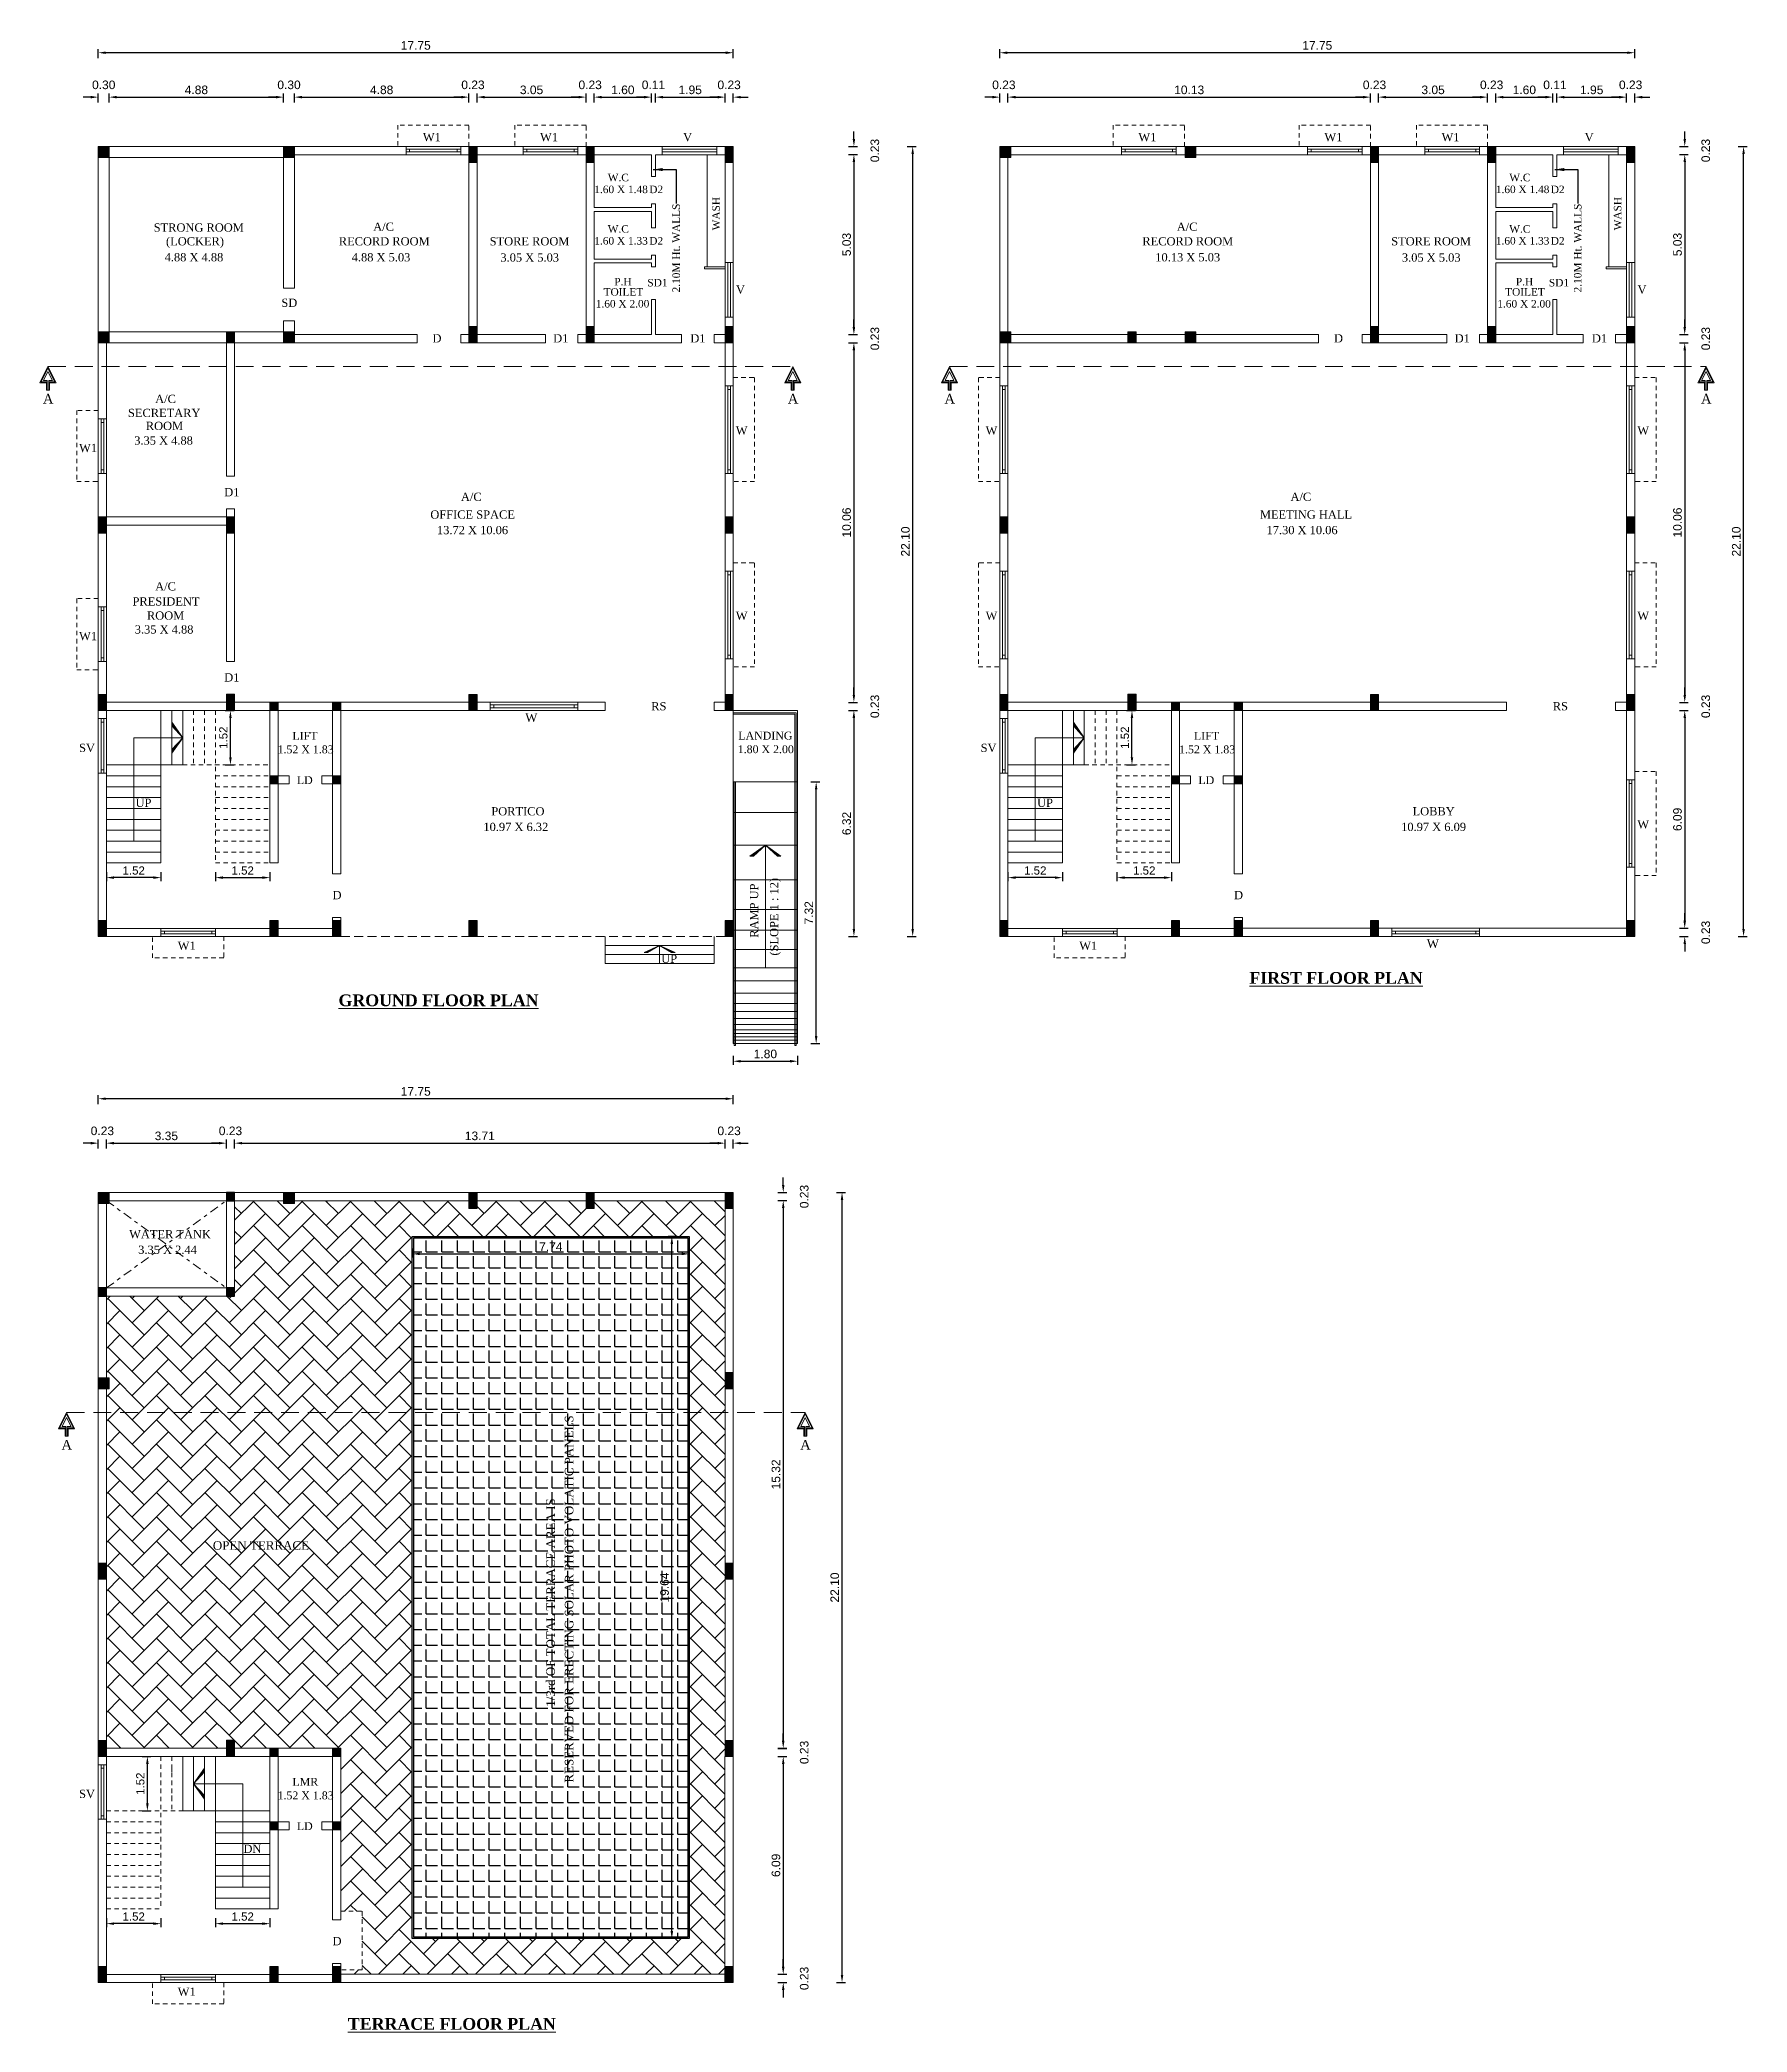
# Model space of a CAD drawing. Header units: metres. Extents: x -296 to -169, y -1394 to -1313.
# Drawn here: x -219.8 to -172.1, y -1392.4 to -1336.7 of the extents above; entities that cross this region are included whole.
import ezdxf

# ---------------------------------------------------------------- set-up
doc = ezdxf.new("R2010")
doc.units = ezdxf.units.M
doc.header["$MEASUREMENT"] = 0
doc.header["$PDMODE"] = 2
for name, pattern in [('DASHDOT2', [0.5, 0.25, -0.125, 0, -0.125]), ('DASHED', [0.75, 0.5, -0.25]), ('HIDDEN2', [0.1875, 0.125, -0.0625])]:
    doc.linetypes.add(name, pattern=pattern)
doc.styles.add('Arial', font='times.ttf', dxfattribs={"height": 9})
doc.styles.add('Arial-Bold', font='times.ttf')
doc.styles.add('CORPORATION', font='arial.ttf')
doc.styles.add('STYLE1', font='tahoma.ttf', dxfattribs={"height": 0.23})
doc.dimstyles.new('BLG DIM-1', dxfattribs={"dimtxt": 0.23, "dimasz": 0.23, "dimexe": 0.1, "dimexo": 0.15, "dimgap": 0.08, "dimtad": 1, "dimzin": 0, "dimdsep": 46, "dimtxsty": 'Arial', "dimcen": 0.09, "dimclrd": 8, "dimclre": 8, "dimclrt": 7, "dimadec": 0, "dimazin": 0, "dimtfac": 1, "dimtofl": 0, "dimtmove": 2, "dimatfit": 3, "dimfxl": 0, "dimtolj": 1, "dimtzin": 0, "dimarcsym": 0})
doc.dimstyles.new('STY', dxfattribs={"dimscale": 0.9, "dimtxt": 0.23, "dimasz": 0.18, "dimexe": 0.15, "dimexo": 0.6, "dimgap": 0.1, "dimtad": 1, "dimtih": 1, "dimtoh": 1, "dimzin": 0, "dimdsep": 46, "dimtxsty": 'STYLE1', "dimblk": 'CLOSEDBLANK', "dimcen": 0.09375, "dimdle": 0.1, "dimse1": 1, "dimse2": 1, "dimadec": 0, "dimazin": 0, "dimtfac": 1, "dimtmove": 2, "dimatfit": 2, "dimfxl": 0, "dimtolj": 1, "dimtzin": 0, "dimarcsym": 0})

msp = doc.modelspace()

# ---------------------------------------------------------------- texts
at = {"linetype": 'ByBlock', "lineweight": 18, "style": 'Arial-Bold'}
for s, height, p in [('W1', 0.23, (-209.092, -1339.531)), ('W1', 0.23, (-205.815, -1339.531)), ('V', 0.23, (-201.814, -1339.531)), ('W1', 0.23, (-189.083, -1339.531)), ('W1', 0.23, (-183.882, -1339.531)), ('W1', 0.23, (-180.605, -1339.531)), ('V', 0.23, (-176.604, -1339.531)), ('1.60 X 1.48', 0.21, (-204.298, -1340.982)), ('W.C', 0.21, (-203.922, -1340.65)), ('D2', 0.21, (-202.762, -1340.983)), ('1.60 X 1.48', 0.21, (-179.089, -1340.982)), ('W.C', 0.21, (-178.712, -1340.65)), ('D2', 0.21, (-177.552, -1340.983)), ('STRONG ROOM', 0.23, (-216.619, -1342.059)), ('A/C', 0.23, (-210.48, -1342.036)), ('W.C', 0.21, (-203.922, -1342.088)), ('A/C', 0.23, (-188.01, -1342.036)), ('W.C', 0.21, (-178.712, -1342.088)), ('(LOCKER)', 0.23, (-216.274, -1342.444)), ('RECORD ROOM', 0.23, (-211.442, -1342.444)), ('STORE ROOM', 0.23, (-207.224, -1342.444)), ('1.60 X 1.33', 0.21, (-204.298, -1342.42)), ('D2', 0.21, (-202.762, -1342.422)), ('RECORD ROOM', 0.23, (-188.972, -1342.444)), ('STORE ROOM', 0.23, (-182.014, -1342.444)), ('1.60 X 1.33', 0.21, (-179.089, -1342.42)), ('D2', 0.21, (-177.552, -1342.422)), ('4.88 X 4.88', 0.23, (-216.313, -1342.889)), ('4.88 X 5.03', 0.23, (-211.082, -1342.891)), ('3.05 X 5.03', 0.23, (-206.925, -1342.898)), ('10.13 X 5.03', 0.23, (-188.612, -1342.891)), ('3.05 X 5.03', 0.23, (-181.715, -1342.898)), ('P.H', 0.21, (-203.739, -1343.562)), ('SD1', 0.21, (-202.815, -1343.592)), ('V', 0.23, (-200.336, -1343.794)), ('P.H', 0.21, (-178.529, -1343.562)), ('SD1', 0.21, (-177.605, -1343.592)), ('V', 0.23, (-175.126, -1343.794)), ('SD', 0.23, (-213.049, -1344.164)), ('1.60 X 2.00', 0.21, (-204.257, -1344.182)), ('TOILET', 0.21, (-204.038, -1343.85)), ('1.60 X 2.00', 0.21, (-179.047, -1344.182)), ('TOILET', 0.21, (-178.828, -1343.85)), ('D', 0.23, (-208.823, -1345.158)), ('D1', 0.23, (-205.448, -1345.158)), ('D1', 0.23, (-201.612, -1345.158)), ('D', 0.23, (-183.613, -1345.158)), ('D1', 0.23, (-180.239, -1345.158)), ('D1', 0.23, (-176.402, -1345.158)), ('A', 0.27, (-219.716, -1346.868)), ('A/C', 0.23, (-216.577, -1346.852)), ('A', 0.27, (-198.888, -1346.868)), ('A', 0.27, (-194.506, -1346.868)), ('A', 0.27, (-173.351, -1346.868)), ('SECRETARY', 0.23, (-217.338, -1347.245)), ('ROOM', 0.23, (-216.839, -1347.607)), ('W1', 0.23, (-218.705, -1348.225)), ('3.35 X 4.88', 0.23, (-217.163, -1348.016)), ('W', 0.23, (-200.341, -1347.736)), ('W', 0.23, (-193.355, -1347.736)), ('W', 0.23, (-175.131, -1347.736)), ('D1', 0.23, (-214.646, -1349.462)), ('A/C', 0.23, (-208.027, -1349.591)), ('A/C', 0.23, (-184.83, -1349.591)), ('OFFICE SPACE', 0.23, (-208.883, -1350.087)), ('MEETING HALL', 0.23, (-185.686, -1350.087)), ('13.72 X 10.06', 0.23, (-208.697, -1350.522)), ('17.30 X 10.06', 0.23, (-185.5, -1350.522)), ('A/C', 0.23, (-216.577, -1352.096)), ('PRESIDENT', 0.23, (-217.211, -1352.517)), ('ROOM', 0.23, (-216.808, -1352.913)), ('W', 0.23, (-200.341, -1352.917)), ('W', 0.23, (-193.355, -1352.917)), ('W', 0.23, (-175.131, -1352.917)), ('W1', 0.23, (-218.705, -1353.487)), ('3.35 X 4.88', 0.23, (-217.148, -1353.301)), ('D1', 0.23, (-214.646, -1354.643)), ('RS', 0.23, (-202.706, -1355.448)), ('RS', 0.23, (-177.496, -1355.448)), ('W', 0.24, (-206.23, -1355.771)), ('SV', 0.23, (-218.705, -1356.613)), ('LIFT', 0.22, (-212.739, -1356.271)), ('LANDING', 0.22, (-200.271, -1356.266)), ('SV', 0.23, (-193.495, -1356.613)), ('LIFT', 0.22, (-187.53, -1356.271)), ('1.52 X 1.83', 0.22, (-213.156, -1356.652)), ('1.80 X 2.00', 0.22, (-200.287, -1356.647)), ('1.52 X 1.83', 0.22, (-187.946, -1356.652)), ('LD', 0.22, (-212.616, -1357.511)), ('LD', 0.22, (-187.406, -1357.511)), ('UP', 0.23, (-217.126, -1358.15)), ('UP', 0.23, (-191.916, -1358.15)), ('10.97 X 6.32', 0.23, (-207.4, -1358.824)), ('PORTICO', 0.23, (-207.178, -1358.387)), ('10.97 X 6.09', 0.23, (-181.736, -1358.824)), ('LOBBY', 0.23, (-181.416, -1358.387)), ('W', 0.23, (-175.131, -1358.752)), ('D', 0.23, (-211.617, -1360.732)), ('D', 0.23, (-186.408, -1360.732)), ('W1', 0.23, (-215.947, -1362.147)), ('W1', 0.23, (-190.737, -1362.147)), ('W', 0.24, (-181.02, -1362.095)), ('UP', 0.23, (-202.426, -1362.512)), ('WATER TANK', 0.23, (-217.305, -1370.217)), ('3.35 X 2.44', 0.23, (-217.052, -1370.653)), ('A', 0.27, (-219.197, -1376.127)), ('A', 0.27, (-198.542, -1376.127)), ('OPEN TERRACE', 0.24, (-214.965, -1378.929)), ('LMR', 0.22, (-212.739, -1385.529)), ('SV', 0.23, (-218.705, -1385.872)), ('1.52 X 1.83', 0.22, (-213.156, -1385.91)), ('LD', 0.22, (-212.616, -1386.769)), ('DN', 0.23, (-214.109, -1387.408)), ('D', 0.23, (-211.617, -1389.99)), ('W1', 0.23, (-215.947, -1391.405))]:
    msp.add_text(s, height=height, dxfattribs=at).set_placement(p)
for s, height, p in [('2.10M Ht. WALLS', 0.21, (-201.903, -1343.761)), ('WASH', 0.21, (-200.788, -1342.023)), ('2.10M Ht. WALLS', 0.21, (-176.694, -1343.761)), ('WASH', 0.21, (-175.578, -1342.023)), ('(SLOPE 1 : 12)', 0.23, (-199.156, -1362.309)), ('RAMP UP', 0.23, (-199.715, -1361.81)), ('RESERVED FOR ERECTING SOLAR PHOTO VOLATIC PANELS', 0.24, (-204.883, -1385.441)), ('1/3rd OF TOTAL TERRACE AREA IS ', 0.24, (-205.4, -1383.321))]:
    msp.add_text(s, height=height, rotation=90, dxfattribs=at).set_placement(p)
at = {"lineweight": 18, "char_height": 0.33, "width": 8.30931, "attachment_point": 1, "style": 'Arial-Bold'}
for s, insert in [('\\A1;{\\fTimes New Roman|b1|i0|c0|p18;\\LFIRST FLOOR PLAN}', (-185.98, -1362.768)), ('\\A1;{\\fTimes New Roman|b1|i0|c0|p18;\\LGROUND FLOOR PLAN}', (-211.451, -1363.395)), ('\\A1;{\\fTimes New Roman|b1|i0|c0|p18;\\LTERRACE FLOOR PLAN}', (-211.189, -1392.026))]:
    msp.add_mtext(s, dxfattribs=dict(at, insert=insert))

# ---------------------------------------------------------------- blocks, each defined once
blk = doc.blocks.new('*D28')
at = {"color": 7, "lineweight": -2}
for p, q in [((-218.379, -1338.297), (-218.589, -1338.297)), ((-218.169, -1338.447), (-218.169, -1338.197)), ((-217.864, -1338.447), (-217.864, -1338.197)), ((-217.654, -1338.297), (-217.444, -1338.297))]:
    blk.add_line(p, q, dxfattribs=at)
at = {"color": 7, "lineweight": -3}
for points in [[(-218.379, -1338.262), (-218.379, -1338.332), (-218.169, -1338.297)], [(-217.654, -1338.262), (-217.654, -1338.332), (-217.864, -1338.297)]]:
    blk.add_solid(points, dxfattribs=at)
at = {"layer": 'Defpoints', "color": 0, "lineweight": -3}
for p in [(-218.169, -1338.297), (-218.169, -1339.983), (-217.864, -1339.983)]:
    blk.add_point(p, dxfattribs=at)
at = {"color": 7, "lineweight": 18, "insert": (-218.016, -1337.955), "char_height": 0.24, "attachment_point": 5, "style": 'CORPORATION'}
blk.add_mtext('\\A1;0.30', dxfattribs=at)
blk = doc.blocks.new('*D29')
at = {"color": 7, "lineweight": -2}
for p, q in [((-217.864, -1338.447), (-217.864, -1338.197)), ((-217.654, -1338.297), (-213.197, -1338.297)), ((-212.987, -1338.447), (-212.987, -1338.197))]:
    blk.add_line(p, q, dxfattribs=at)
at = {"color": 7, "lineweight": -3}
for points in [[(-217.654, -1338.262), (-217.654, -1338.332), (-217.864, -1338.297)], [(-213.197, -1338.262), (-213.197, -1338.332), (-212.987, -1338.297)]]:
    blk.add_solid(points, dxfattribs=at)
at = {"layer": 'Defpoints', "color": 0, "lineweight": -3}
for p in [(-212.987, -1338.297), (-217.864, -1339.983), (-212.987, -1339.983)]:
    blk.add_point(p, dxfattribs=at)
at = {"color": 7, "lineweight": 18, "insert": (-215.425, -1338.095), "char_height": 0.24, "attachment_point": 5, "style": 'CORPORATION'}
blk.add_mtext('\\A1;4.88', dxfattribs=at)
blk = doc.blocks.new('*D30')
at = {"color": 7, "lineweight": -2}
for p, q in [((-213.197, -1338.297), (-213.407, -1338.297)), ((-212.987, -1338.447), (-212.987, -1338.197)), ((-212.682, -1338.447), (-212.682, -1338.197)), ((-212.472, -1338.297), (-212.262, -1338.297))]:
    blk.add_line(p, q, dxfattribs=at)
at = {"color": 7, "lineweight": -3}
for points in [[(-213.197, -1338.262), (-213.197, -1338.332), (-212.987, -1338.297)], [(-212.472, -1338.262), (-212.472, -1338.332), (-212.682, -1338.297)]]:
    blk.add_solid(points, dxfattribs=at)
at = {"layer": 'Defpoints', "color": 0, "lineweight": -3}
for p in [(-212.682, -1338.297), (-212.987, -1339.983), (-212.682, -1339.983)]:
    blk.add_point(p, dxfattribs=at)
at = {"color": 7, "lineweight": 18, "insert": (-212.835, -1337.955), "char_height": 0.24, "attachment_point": 5, "style": 'CORPORATION'}
blk.add_mtext('\\A1;0.30', dxfattribs=at)
blk = doc.blocks.new('*D31')
at = {"color": 7, "lineweight": -2}
for p, q in [((-212.682, -1338.447), (-212.682, -1338.197)), ((-212.472, -1338.297), (-208.015, -1338.297)), ((-207.805, -1338.447), (-207.805, -1338.197))]:
    blk.add_line(p, q, dxfattribs=at)
at = {"color": 7, "lineweight": -3}
for points in [[(-212.472, -1338.262), (-212.472, -1338.332), (-212.682, -1338.297)], [(-208.015, -1338.262), (-208.015, -1338.332), (-207.805, -1338.297)]]:
    blk.add_solid(points, dxfattribs=at)
at = {"layer": 'Defpoints', "color": 0, "lineweight": -3}
for p in [(-207.805, -1338.297), (-212.682, -1339.983), (-207.805, -1340.128)]:
    blk.add_point(p, dxfattribs=at)
at = {"color": 7, "lineweight": 18, "insert": (-210.244, -1338.095), "char_height": 0.24, "attachment_point": 5, "style": 'CORPORATION'}
blk.add_mtext('\\A1;4.88', dxfattribs=at)
blk = doc.blocks.new('*D32')
at = {"color": 7, "lineweight": -2}
for p, q in [((-208.015, -1338.297), (-208.225, -1338.297)), ((-207.805, -1338.447), (-207.805, -1338.197)), ((-207.577, -1338.447), (-207.577, -1338.197)), ((-207.367, -1338.297), (-207.157, -1338.297))]:
    blk.add_line(p, q, dxfattribs=at)
at = {"color": 7, "lineweight": -3}
for points in [[(-208.015, -1338.262), (-208.015, -1338.332), (-207.805, -1338.297)], [(-207.367, -1338.262), (-207.367, -1338.332), (-207.577, -1338.297)]]:
    blk.add_solid(points, dxfattribs=at)
at = {"layer": 'Defpoints', "color": 0, "lineweight": -3}
for p in [(-207.577, -1338.297), (-207.805, -1340.128), (-207.577, -1340.128)]:
    blk.add_point(p, dxfattribs=at)
at = {"color": 7, "lineweight": 18, "insert": (-207.691, -1337.955), "char_height": 0.24, "attachment_point": 5, "style": 'CORPORATION'}
blk.add_mtext('\\A1;0.23', dxfattribs=at)
blk = doc.blocks.new('*D33')
at = {"color": 7, "lineweight": -2}
for p, q in [((-207.577, -1338.447), (-207.577, -1338.197)), ((-207.367, -1338.297), (-204.739, -1338.297)), ((-204.529, -1338.447), (-204.529, -1338.197))]:
    blk.add_line(p, q, dxfattribs=at)
at = {"color": 7, "lineweight": -3}
for points in [[(-207.367, -1338.262), (-207.367, -1338.332), (-207.577, -1338.297)], [(-204.739, -1338.262), (-204.739, -1338.332), (-204.529, -1338.297)]]:
    blk.add_solid(points, dxfattribs=at)
at = {"layer": 'Defpoints', "color": 0, "lineweight": -3}
for p in [(-204.529, -1338.297), (-207.577, -1340.128), (-204.529, -1340.128)]:
    blk.add_point(p, dxfattribs=at)
at = {"color": 7, "lineweight": 18, "insert": (-206.053, -1338.095), "char_height": 0.24, "attachment_point": 5, "style": 'CORPORATION'}
blk.add_mtext('\\A1;3.05', dxfattribs=at)
blk = doc.blocks.new('*D34')
at = {"color": 7, "lineweight": -2}
for p, q in [((-204.739, -1338.297), (-204.949, -1338.297)), ((-204.529, -1338.447), (-204.529, -1338.197)), ((-204.3, -1338.447), (-204.3, -1338.197)), ((-204.09, -1338.297), (-203.88, -1338.297))]:
    blk.add_line(p, q, dxfattribs=at)
at = {"color": 7, "lineweight": -3}
for points in [[(-204.739, -1338.262), (-204.739, -1338.332), (-204.529, -1338.297)], [(-204.09, -1338.262), (-204.09, -1338.332), (-204.3, -1338.297)]]:
    blk.add_solid(points, dxfattribs=at)
at = {"layer": 'Defpoints', "color": 0, "lineweight": -3}
for p in [(-204.3, -1338.297), (-204.529, -1339.907), (-204.3, -1339.907)]:
    blk.add_point(p, dxfattribs=at)
at = {"color": 7, "lineweight": 18, "insert": (-204.414, -1337.955), "char_height": 0.24, "attachment_point": 5, "style": 'CORPORATION'}
blk.add_mtext('\\A1;0.23', dxfattribs=at)
blk = doc.blocks.new('*D35')
at = {"color": 7, "lineweight": -2}
for p, q in [((-204.3, -1338.447), (-204.3, -1338.197)), ((-204.09, -1338.297), (-202.91, -1338.297)), ((-202.7, -1338.447), (-202.7, -1338.197))]:
    blk.add_line(p, q, dxfattribs=at)
at = {"color": 7, "lineweight": -3}
for points in [[(-204.09, -1338.262), (-204.09, -1338.332), (-204.3, -1338.297)], [(-202.91, -1338.262), (-202.91, -1338.332), (-202.7, -1338.297)]]:
    blk.add_solid(points, dxfattribs=at)
at = {"layer": 'Defpoints', "color": 0, "lineweight": -3}
for p in [(-202.7, -1338.297), (-204.3, -1339.907), (-202.7, -1339.907)]:
    blk.add_point(p, dxfattribs=at)
at = {"color": 7, "lineweight": 18, "insert": (-203.5, -1338.095), "char_height": 0.24, "attachment_point": 5, "style": 'CORPORATION'}
blk.add_mtext('\\A1;1.60', dxfattribs=at)
blk = doc.blocks.new('*D36')
at = {"color": 7, "lineweight": -2}
for p, q in [((-202.91, -1338.297), (-203.12, -1338.297)), ((-202.7, -1338.447), (-202.7, -1338.197)), ((-202.59, -1338.447), (-202.59, -1338.197)), ((-202.38, -1338.297), (-202.17, -1338.297))]:
    blk.add_line(p, q, dxfattribs=at)
at = {"color": 7, "lineweight": -3}
for points in [[(-202.91, -1338.262), (-202.91, -1338.332), (-202.7, -1338.297)], [(-202.38, -1338.262), (-202.38, -1338.332), (-202.59, -1338.297)]]:
    blk.add_solid(points, dxfattribs=at)
at = {"layer": 'Defpoints', "color": 0, "lineweight": -3}
for p in [(-202.59, -1338.297), (-202.7, -1339.907), (-202.59, -1339.907)]:
    blk.add_point(p, dxfattribs=at)
at = {"color": 7, "lineweight": 18, "insert": (-202.645, -1337.955), "char_height": 0.24, "attachment_point": 5, "style": 'CORPORATION'}
blk.add_mtext('\\A1;0.11', dxfattribs=at)
blk = doc.blocks.new('*D37')
at = {"color": 7, "lineweight": -2}
for p, q in [((-202.59, -1338.447), (-202.59, -1338.197)), ((-202.38, -1338.297), (-200.853, -1338.297)), ((-200.643, -1338.447), (-200.643, -1338.197))]:
    blk.add_line(p, q, dxfattribs=at)
at = {"color": 7, "lineweight": -3}
for points in [[(-202.38, -1338.262), (-202.38, -1338.332), (-202.59, -1338.297)], [(-200.853, -1338.262), (-200.853, -1338.332), (-200.643, -1338.297)]]:
    blk.add_solid(points, dxfattribs=at)
at = {"layer": 'Defpoints', "color": 0, "lineweight": -3}
for p in [(-200.643, -1338.297), (-202.59, -1339.907), (-200.643, -1339.903)]:
    blk.add_point(p, dxfattribs=at)
at = {"color": 7, "lineweight": 18, "insert": (-201.616, -1338.095), "char_height": 0.24, "attachment_point": 5, "style": 'CORPORATION'}
blk.add_mtext('\\A1;1.95', dxfattribs=at)
blk = doc.blocks.new('*D38')
at = {"color": 7, "lineweight": -2}
for p, q in [((-200.853, -1338.298), (-201.063, -1338.298)), ((-200.643, -1338.448), (-200.643, -1338.198)), ((-200.414, -1338.448), (-200.414, -1338.198)), ((-200.204, -1338.298), (-199.994, -1338.298))]:
    blk.add_line(p, q, dxfattribs=at)
at = {"color": 7, "lineweight": -3}
for points in [[(-200.853, -1338.263), (-200.853, -1338.333), (-200.643, -1338.298)], [(-200.204, -1338.263), (-200.204, -1338.333), (-200.414, -1338.298)]]:
    blk.add_solid(points, dxfattribs=at)
at = {"layer": 'Defpoints', "color": 0, "lineweight": -3}
for p in [(-200.414, -1338.298), (-200.643, -1339.678), (-200.414, -1339.678)]:
    blk.add_point(p, dxfattribs=at)
at = {"color": 7, "lineweight": 18, "insert": (-200.528, -1337.955), "char_height": 0.24, "attachment_point": 5, "style": 'CORPORATION'}
blk.add_mtext('\\A1;0.23', dxfattribs=at)
blk = doc.blocks.new('*D39')
at = {"color": 7, "lineweight": -2}
for p, q in [((-218.169, -1337.205), (-218.169, -1336.955)), ((-200.624, -1337.055), (-217.959, -1337.055)), ((-200.414, -1337.205), (-200.414, -1336.955))]:
    blk.add_line(p, q, dxfattribs=at)
at = {"color": 7, "lineweight": -3}
for points in [[(-217.959, -1337.02), (-217.959, -1337.09), (-218.169, -1337.055)], [(-200.624, -1337.02), (-200.624, -1337.09), (-200.414, -1337.055)]]:
    blk.add_solid(points, dxfattribs=at)
at = {"layer": 'Defpoints', "color": 0, "lineweight": -3}
for p in [(-218.169, -1337.055), (-218.169, -1339.678), (-200.414, -1339.678)]:
    blk.add_point(p, dxfattribs=at)
at = {"color": 7, "lineweight": 18, "insert": (-209.291, -1336.852), "char_height": 0.24, "attachment_point": 5, "style": 'CORPORATION'}
blk.add_mtext('\\A1;17.75', dxfattribs=at)
blk = doc.blocks.new('*D21')
at = {"color": 7, "lineweight": -2}
for p, q in [((-197.189, -1339.678), (-196.939, -1339.678)), ((-197.039, -1339.468), (-197.039, -1339.258)), ((-197.189, -1339.903), (-196.939, -1339.903)), ((-197.039, -1340.113), (-197.039, -1340.323))]:
    blk.add_line(p, q, dxfattribs=at)
at = {"color": 7, "lineweight": -3}
for points in [[(-197.074, -1339.468), (-197.004, -1339.468), (-197.039, -1339.678)], [(-197.074, -1340.113), (-197.004, -1340.113), (-197.039, -1339.903)]]:
    blk.add_solid(points, dxfattribs=at)
at = {"layer": 'Defpoints', "color": 0, "lineweight": -3}
for p in [(-200.643, -1339.678), (-197.039, -1339.678), (-200.643, -1339.903)]:
    blk.add_point(p, dxfattribs=at)
at = {"color": 7, "lineweight": 18, "insert": (-196.452, -1339.791), "char_height": 0.24, "attachment_point": 5, "rotation": 90, "style": 'CORPORATION'}
blk.add_mtext('\\A1;0.23', dxfattribs=at)
blk = doc.blocks.new('*D40')
at = {"color": 7, "lineweight": -2}
for p, q in [((-197.189, -1339.903), (-196.939, -1339.903)), ((-197.039, -1340.113), (-197.039, -1344.726)), ((-197.189, -1344.936), (-196.939, -1344.936))]:
    blk.add_line(p, q, dxfattribs=at)
at = {"color": 7, "lineweight": -3}
for points in [[(-197.074, -1340.113), (-197.004, -1340.113), (-197.039, -1339.903)], [(-197.074, -1344.726), (-197.004, -1344.726), (-197.039, -1344.936)]]:
    blk.add_solid(points, dxfattribs=at)
at = {"layer": 'Defpoints', "color": 0, "lineweight": -3}
for p in [(-200.643, -1339.903), (-200.643, -1344.936), (-197.039, -1344.936)]:
    blk.add_point(p, dxfattribs=at)
at = {"color": 7, "lineweight": 18, "insert": (-197.242, -1342.42), "char_height": 0.24, "attachment_point": 5, "rotation": 90, "style": 'CORPORATION'}
blk.add_mtext('\\A1;5.03', dxfattribs=at)
blk = doc.blocks.new('*D41')
at = {"color": 7, "lineweight": -2}
for p, q in [((-197.039, -1344.73), (-197.039, -1344.52)), ((-197.189, -1344.94), (-196.939, -1344.94)), ((-197.189, -1345.165), (-196.939, -1345.165)), ((-197.039, -1345.375), (-197.039, -1345.585))]:
    blk.add_line(p, q, dxfattribs=at)
at = {"color": 7, "lineweight": -3}
for points in [[(-197.074, -1344.73), (-197.004, -1344.73), (-197.039, -1344.94)], [(-197.074, -1345.375), (-197.004, -1345.375), (-197.039, -1345.165)]]:
    blk.add_solid(points, dxfattribs=at)
at = {"layer": 'Defpoints', "color": 0, "lineweight": -3}
for p in [(-200.643, -1344.94), (-200.643, -1345.165), (-197.039, -1345.165)]:
    blk.add_point(p, dxfattribs=at)
at = {"color": 7, "lineweight": 18, "insert": (-196.452, -1345.052), "char_height": 0.24, "attachment_point": 5, "rotation": 90, "style": 'CORPORATION'}
blk.add_mtext('\\A1;0.23', dxfattribs=at)
blk = doc.blocks.new('*D42')
at = {"color": 7, "lineweight": -2}
for p, q in [((-197.189, -1345.165), (-196.939, -1345.165)), ((-197.039, -1345.375), (-197.039, -1355.017)), ((-197.189, -1355.227), (-196.939, -1355.227))]:
    blk.add_line(p, q, dxfattribs=at)
at = {"color": 7, "lineweight": -3}
for points in [[(-197.074, -1345.375), (-197.004, -1345.375), (-197.039, -1345.165)], [(-197.074, -1355.017), (-197.004, -1355.017), (-197.039, -1355.227)]]:
    blk.add_solid(points, dxfattribs=at)
at = {"layer": 'Defpoints', "color": 0, "lineweight": -3}
for p in [(-200.643, -1345.165), (-200.643, -1355.227), (-197.039, -1355.227)]:
    blk.add_point(p, dxfattribs=at)
at = {"color": 7, "lineweight": 18, "insert": (-197.242, -1350.196), "char_height": 0.24, "attachment_point": 5, "rotation": 90, "style": 'CORPORATION'}
blk.add_mtext('\\A1;10.06', dxfattribs=at)
blk = doc.blocks.new('*D43')
at = {"color": 7, "lineweight": -2}
for p, q in [((-197.189, -1355.227), (-196.939, -1355.227)), ((-197.039, -1355.017), (-197.039, -1354.807)), ((-197.189, -1355.452), (-196.939, -1355.452)), ((-197.039, -1355.662), (-197.039, -1355.872))]:
    blk.add_line(p, q, dxfattribs=at)
at = {"color": 7, "lineweight": -3}
for points in [[(-197.074, -1355.017), (-197.004, -1355.017), (-197.039, -1355.227)], [(-197.074, -1355.662), (-197.004, -1355.662), (-197.039, -1355.452)]]:
    blk.add_solid(points, dxfattribs=at)
at = {"layer": 'Defpoints', "color": 0, "lineweight": -3}
for p in [(-200.643, -1355.227), (-200.643, -1355.452), (-197.039, -1355.452)]:
    blk.add_point(p, dxfattribs=at)
at = {"color": 7, "lineweight": 18, "insert": (-196.452, -1355.339), "char_height": 0.24, "attachment_point": 5, "rotation": 90, "style": 'CORPORATION'}
blk.add_mtext('\\A1;0.23', dxfattribs=at)
blk = doc.blocks.new('*D44')
at = {"color": 7, "lineweight": -2}
for p, q in [((-217.94, -1359.978), (-217.94, -1360.228)), ((-216.626, -1360.128), (-217.73, -1360.128)), ((-216.416, -1359.978), (-216.416, -1360.228))]:
    blk.add_line(p, q, dxfattribs=at)
at = {"color": 7, "lineweight": -3}
for points in [[(-217.73, -1360.093), (-217.73, -1360.163), (-217.94, -1360.128)], [(-216.626, -1360.093), (-216.626, -1360.163), (-216.416, -1360.128)]]:
    blk.add_solid(points, dxfattribs=at)
at = {"layer": 'Defpoints', "color": 0, "lineweight": -3}
for p in [(-217.94, -1359.719), (-216.416, -1359.719), (-217.94, -1360.128)]:
    blk.add_point(p, dxfattribs=at)
at = {"color": 7, "lineweight": 18, "insert": (-217.178, -1359.931), "char_height": 0.23, "attachment_point": 5, "style": 'CORPORATION'}
blk.add_mtext('\\A1;1.52', dxfattribs=at)
blk = doc.blocks.new('*D45')
at = {"color": 7, "lineweight": -2}
for p, q in [((-214.892, -1359.978), (-214.892, -1360.228)), ((-214.682, -1360.128), (-213.578, -1360.128)), ((-213.368, -1359.978), (-213.368, -1360.228))]:
    blk.add_line(p, q, dxfattribs=at)
at = {"color": 7, "lineweight": -3}
for points in [[(-214.682, -1360.093), (-214.682, -1360.163), (-214.892, -1360.128)], [(-213.578, -1360.093), (-213.578, -1360.163), (-213.368, -1360.128)]]:
    blk.add_solid(points, dxfattribs=at)
at = {"layer": 'Defpoints', "color": 0, "lineweight": -3}
for p in [(-214.892, -1359.719), (-213.368, -1359.719), (-213.368, -1360.128)]:
    blk.add_point(p, dxfattribs=at)
at = {"color": 7, "lineweight": 18, "insert": (-214.13, -1359.931), "char_height": 0.23, "attachment_point": 5, "style": 'CORPORATION'}
blk.add_mtext('\\A1;1.52', dxfattribs=at)
blk = doc.blocks.new('*D46')
at = {"color": 7, "lineweight": -2}
for p, q in [((-214.623, -1355.452), (-214.373, -1355.452)), ((-214.473, -1356.766), (-214.473, -1355.662)), ((-214.623, -1356.976), (-214.373, -1356.976))]:
    blk.add_line(p, q, dxfattribs=at)
at = {"color": 7, "lineweight": -3}
for points in [[(-214.508, -1355.662), (-214.438, -1355.662), (-214.473, -1355.452)], [(-214.508, -1356.766), (-214.438, -1356.766), (-214.473, -1356.976)]]:
    blk.add_solid(points, dxfattribs=at)
at = {"layer": 'Defpoints', "color": 0, "lineweight": -3}
for p in [(-214.892, -1355.452), (-214.473, -1355.452), (-214.892, -1356.976)]:
    blk.add_point(p, dxfattribs=at)
at = {"color": 7, "lineweight": 18, "insert": (-214.67, -1356.214), "char_height": 0.23, "attachment_point": 5, "rotation": 90, "style": 'CORPORATION'}
blk.add_mtext('\\A1;1.52', dxfattribs=at)
blk = doc.blocks.new('*D47')
at = {"color": 7, "lineweight": -2}
for p, q in [((-200.414, -1365.114), (-200.414, -1365.364)), ((-200.204, -1365.264), (-198.824, -1365.264)), ((-198.614, -1365.114), (-198.614, -1365.364))]:
    blk.add_line(p, q, dxfattribs=at)
at = {"color": 7, "lineweight": -3}
for points in [[(-200.204, -1365.229), (-200.204, -1365.299), (-200.414, -1365.264)], [(-198.824, -1365.229), (-198.824, -1365.299), (-198.614, -1365.264)]]:
    blk.add_solid(points, dxfattribs=at)
at = {"layer": 'Defpoints', "color": 0, "lineweight": -3}
for p in [(-200.414, -1364.772), (-198.614, -1364.772), (-198.614, -1365.264)]:
    blk.add_point(p, dxfattribs=at)
at = {"color": 7, "lineweight": 18, "insert": (-199.514, -1365.061), "char_height": 0.24, "attachment_point": 5, "style": 'CORPORATION'}
blk.add_mtext('\\A1;1.80', dxfattribs=at)
blk = doc.blocks.new('*D48')
at = {"color": 7, "lineweight": -2}
for p, q in [((-198.244, -1357.452), (-197.994, -1357.452)), ((-198.094, -1364.562), (-198.094, -1357.662)), ((-198.244, -1364.772), (-197.994, -1364.772))]:
    blk.add_line(p, q, dxfattribs=at)
at = {"color": 7, "lineweight": -3}
for points in [[(-198.129, -1357.662), (-198.059, -1357.662), (-198.094, -1357.452)], [(-198.129, -1364.562), (-198.059, -1364.562), (-198.094, -1364.772)]]:
    blk.add_solid(points, dxfattribs=at)
at = {"layer": 'Defpoints', "color": 0, "lineweight": -3}
for p in [(-198.614, -1357.452), (-198.094, -1357.452), (-198.614, -1364.772)]:
    blk.add_point(p, dxfattribs=at)
at = {"color": 7, "lineweight": 18, "insert": (-198.297, -1361.112), "char_height": 0.24, "attachment_point": 5, "rotation": 90, "style": 'CORPORATION'}
blk.add_mtext('\\A1;7.32', dxfattribs=at)
blk = doc.blocks.new('*D49')
at = {"color": 7, "lineweight": -2}
for p, q in [((-197.189, -1355.452), (-196.939, -1355.452)), ((-197.039, -1355.662), (-197.039, -1361.566)), ((-197.189, -1361.776), (-196.939, -1361.776))]:
    blk.add_line(p, q, dxfattribs=at)
at = {"color": 7, "lineweight": -3}
for points in [[(-197.074, -1355.662), (-197.004, -1355.662), (-197.039, -1355.452)], [(-197.074, -1361.566), (-197.004, -1361.566), (-197.039, -1361.776)]]:
    blk.add_solid(points, dxfattribs=at)
at = {"layer": 'Defpoints', "color": 0, "lineweight": -3}
for p in [(-200.681, -1355.452), (-200.681, -1361.776), (-197.039, -1361.776)]:
    blk.add_point(p, dxfattribs=at)
at = {"color": 7, "lineweight": 18, "insert": (-197.242, -1358.614), "char_height": 0.24, "attachment_point": 5, "rotation": 90, "style": 'CORPORATION'}
blk.add_mtext('\\A1;6.32', dxfattribs=at)
blk = doc.blocks.new('*D50')
at = {"color": 7, "lineweight": -2}
for p, q in [((-195.545, -1339.678), (-195.295, -1339.678)), ((-195.395, -1361.566), (-195.395, -1339.888)), ((-195.545, -1361.776), (-195.295, -1361.776))]:
    blk.add_line(p, q, dxfattribs=at)
at = {"color": 7, "lineweight": -3}
for points in [[(-195.43, -1339.888), (-195.36, -1339.888), (-195.395, -1339.678)], [(-195.43, -1361.566), (-195.36, -1361.566), (-195.395, -1361.776)]]:
    blk.add_solid(points, dxfattribs=at)
at = {"layer": 'Defpoints', "color": 0, "lineweight": -3}
for p in [(-200.643, -1339.678), (-195.395, -1339.678), (-200.643, -1361.776)]:
    blk.add_point(p, dxfattribs=at)
at = {"color": 7, "lineweight": 18, "insert": (-195.597, -1350.727), "char_height": 0.24, "attachment_point": 5, "rotation": 90, "style": 'CORPORATION'}
blk.add_mtext('\\A1;22.10', dxfattribs=at)
blk = doc.blocks.new('_ClosedBlank')
at = {"color": 0, "linetype": 'ByBlock', "lineweight": -2}
for p, q in [((-1, 0.17), (0, 0)), ((-1, 0.17), (-1, -0.17)), ((0, 0), (-1, -0.17))]:
    blk.add_line(p, q, dxfattribs=at)
blk = doc.blocks.new('*D51')
at = {"color": 7, "lineweight": -2}
for p, q in [((-193.169, -1338.297), (-193.379, -1338.297)), ((-192.959, -1338.447), (-192.959, -1338.197)), ((-192.73, -1338.447), (-192.73, -1338.197)), ((-192.52, -1338.297), (-192.31, -1338.297))]:
    blk.add_line(p, q, dxfattribs=at)
at = {"color": 7, "lineweight": -3}
for points in [[(-193.169, -1338.262), (-193.169, -1338.332), (-192.959, -1338.297)], [(-192.52, -1338.262), (-192.52, -1338.332), (-192.73, -1338.297)]]:
    blk.add_solid(points, dxfattribs=at)
at = {"layer": 'Defpoints', "color": 0, "lineweight": -3}
for p in [(-192.959, -1338.297), (-192.959, -1339.983), (-192.73, -1339.983)]:
    blk.add_point(p, dxfattribs=at)
at = {"color": 7, "lineweight": 18, "insert": (-192.845, -1337.955), "char_height": 0.24, "attachment_point": 5, "style": 'CORPORATION'}
blk.add_mtext('\\A1;0.23', dxfattribs=at)
blk = doc.blocks.new('*D52')
at = {"color": 7, "lineweight": -2}
for p, q in [((-192.73, -1338.447), (-192.73, -1338.197)), ((-192.52, -1338.297), (-182.806, -1338.297)), ((-182.596, -1338.447), (-182.596, -1338.197))]:
    blk.add_line(p, q, dxfattribs=at)
at = {"color": 7, "lineweight": -3}
for points in [[(-192.52, -1338.262), (-192.52, -1338.332), (-192.73, -1338.297)], [(-182.806, -1338.262), (-182.806, -1338.332), (-182.596, -1338.297)]]:
    blk.add_solid(points, dxfattribs=at)
at = {"layer": 'Defpoints', "color": 0, "lineweight": -3}
for p in [(-182.596, -1338.297), (-192.73, -1339.983), (-182.596, -1340.128)]:
    blk.add_point(p, dxfattribs=at)
at = {"color": 7, "lineweight": 18, "insert": (-187.663, -1338.095), "char_height": 0.24, "attachment_point": 5, "style": 'CORPORATION'}
blk.add_mtext('\\A1;10.13', dxfattribs=at)
blk = doc.blocks.new('*D53')
at = {"color": 7, "lineweight": -2}
for p, q in [((-182.806, -1338.297), (-183.016, -1338.297)), ((-182.596, -1338.447), (-182.596, -1338.197)), ((-182.367, -1338.447), (-182.367, -1338.197)), ((-182.157, -1338.297), (-181.947, -1338.297))]:
    blk.add_line(p, q, dxfattribs=at)
at = {"color": 7, "lineweight": -3}
for points in [[(-182.806, -1338.262), (-182.806, -1338.332), (-182.596, -1338.297)], [(-182.157, -1338.262), (-182.157, -1338.332), (-182.367, -1338.297)]]:
    blk.add_solid(points, dxfattribs=at)
at = {"layer": 'Defpoints', "color": 0, "lineweight": -3}
for p in [(-182.367, -1338.297), (-182.596, -1340.128), (-182.367, -1340.128)]:
    blk.add_point(p, dxfattribs=at)
at = {"color": 7, "lineweight": 18, "insert": (-182.481, -1337.955), "char_height": 0.24, "attachment_point": 5, "style": 'CORPORATION'}
blk.add_mtext('\\A1;0.23', dxfattribs=at)
blk = doc.blocks.new('*D54')
at = {"color": 7, "lineweight": -2}
for p, q in [((-182.367, -1338.447), (-182.367, -1338.197)), ((-182.157, -1338.297), (-179.529, -1338.297)), ((-179.319, -1338.447), (-179.319, -1338.197))]:
    blk.add_line(p, q, dxfattribs=at)
at = {"color": 7, "lineweight": -3}
for points in [[(-182.157, -1338.262), (-182.157, -1338.332), (-182.367, -1338.297)], [(-179.529, -1338.262), (-179.529, -1338.332), (-179.319, -1338.297)]]:
    blk.add_solid(points, dxfattribs=at)
at = {"layer": 'Defpoints', "color": 0, "lineweight": -3}
for p in [(-179.319, -1338.297), (-182.367, -1340.128), (-179.319, -1340.128)]:
    blk.add_point(p, dxfattribs=at)
at = {"color": 7, "lineweight": 18, "insert": (-180.843, -1338.095), "char_height": 0.24, "attachment_point": 5, "style": 'CORPORATION'}
blk.add_mtext('\\A1;3.05', dxfattribs=at)
blk = doc.blocks.new('*D55')
at = {"color": 7, "lineweight": -2}
for p, q in [((-179.529, -1338.297), (-179.739, -1338.297)), ((-179.319, -1338.447), (-179.319, -1338.197)), ((-179.091, -1338.447), (-179.091, -1338.197)), ((-178.881, -1338.297), (-178.671, -1338.297))]:
    blk.add_line(p, q, dxfattribs=at)
at = {"color": 7, "lineweight": -3}
for points in [[(-179.529, -1338.262), (-179.529, -1338.332), (-179.319, -1338.297)], [(-178.881, -1338.262), (-178.881, -1338.332), (-179.091, -1338.297)]]:
    blk.add_solid(points, dxfattribs=at)
at = {"layer": 'Defpoints', "color": 0, "lineweight": -3}
for p in [(-179.091, -1338.297), (-179.319, -1339.907), (-179.091, -1339.907)]:
    blk.add_point(p, dxfattribs=at)
at = {"color": 7, "lineweight": 18, "insert": (-179.205, -1337.955), "char_height": 0.24, "attachment_point": 5, "style": 'CORPORATION'}
blk.add_mtext('\\A1;0.23', dxfattribs=at)
blk = doc.blocks.new('*D56')
at = {"color": 7, "lineweight": -2}
for p, q in [((-179.091, -1338.447), (-179.091, -1338.197)), ((-178.881, -1338.297), (-177.701, -1338.297)), ((-177.491, -1338.447), (-177.491, -1338.197))]:
    blk.add_line(p, q, dxfattribs=at)
at = {"color": 7, "lineweight": -3}
for points in [[(-178.881, -1338.262), (-178.881, -1338.332), (-179.091, -1338.297)], [(-177.701, -1338.262), (-177.701, -1338.332), (-177.491, -1338.297)]]:
    blk.add_solid(points, dxfattribs=at)
at = {"layer": 'Defpoints', "color": 0, "lineweight": -3}
for p in [(-177.491, -1338.297), (-179.091, -1339.907), (-177.491, -1339.907)]:
    blk.add_point(p, dxfattribs=at)
at = {"color": 7, "lineweight": 18, "insert": (-178.291, -1338.095), "char_height": 0.24, "attachment_point": 5, "style": 'CORPORATION'}
blk.add_mtext('\\A1;1.60', dxfattribs=at)
blk = doc.blocks.new('*D57')
at = {"color": 7, "lineweight": -2}
for p, q in [((-177.701, -1338.297), (-177.911, -1338.297)), ((-177.491, -1338.447), (-177.491, -1338.197)), ((-177.381, -1338.447), (-177.381, -1338.197)), ((-177.171, -1338.297), (-176.961, -1338.297))]:
    blk.add_line(p, q, dxfattribs=at)
at = {"color": 7, "lineweight": -3}
for points in [[(-177.701, -1338.262), (-177.701, -1338.332), (-177.491, -1338.297)], [(-177.171, -1338.262), (-177.171, -1338.332), (-177.381, -1338.297)]]:
    blk.add_solid(points, dxfattribs=at)
at = {"layer": 'Defpoints', "color": 0, "lineweight": -3}
for p in [(-177.381, -1338.297), (-177.491, -1339.907), (-177.381, -1339.907)]:
    blk.add_point(p, dxfattribs=at)
at = {"color": 7, "lineweight": 18, "insert": (-177.436, -1337.955), "char_height": 0.24, "attachment_point": 5, "style": 'CORPORATION'}
blk.add_mtext('\\A1;0.11', dxfattribs=at)
blk = doc.blocks.new('*D58')
at = {"color": 7, "lineweight": -2}
for p, q in [((-177.381, -1338.447), (-177.381, -1338.197)), ((-177.171, -1338.297), (-175.643, -1338.297)), ((-175.433, -1338.447), (-175.433, -1338.197))]:
    blk.add_line(p, q, dxfattribs=at)
at = {"color": 7, "lineweight": -3}
for points in [[(-177.171, -1338.262), (-177.171, -1338.332), (-177.381, -1338.297)], [(-175.643, -1338.262), (-175.643, -1338.332), (-175.433, -1338.297)]]:
    blk.add_solid(points, dxfattribs=at)
at = {"layer": 'Defpoints', "color": 0, "lineweight": -3}
for p in [(-175.433, -1338.297), (-177.381, -1339.907), (-175.433, -1339.903)]:
    blk.add_point(p, dxfattribs=at)
at = {"color": 7, "lineweight": 18, "insert": (-176.407, -1338.095), "char_height": 0.24, "attachment_point": 5, "style": 'CORPORATION'}
blk.add_mtext('\\A1;1.95', dxfattribs=at)
blk = doc.blocks.new('*D59')
at = {"color": 7, "lineweight": -2}
for p, q in [((-175.643, -1338.298), (-175.853, -1338.298)), ((-175.433, -1338.448), (-175.433, -1338.198)), ((-175.204, -1338.448), (-175.204, -1338.198)), ((-174.994, -1338.298), (-174.784, -1338.298))]:
    blk.add_line(p, q, dxfattribs=at)
at = {"color": 7, "lineweight": -3}
for points in [[(-175.643, -1338.263), (-175.643, -1338.333), (-175.433, -1338.298)], [(-174.994, -1338.263), (-174.994, -1338.333), (-175.204, -1338.298)]]:
    blk.add_solid(points, dxfattribs=at)
at = {"layer": 'Defpoints', "color": 0, "lineweight": -3}
for p in [(-175.204, -1338.298), (-175.433, -1339.678), (-175.204, -1339.678)]:
    blk.add_point(p, dxfattribs=at)
at = {"color": 7, "lineweight": 18, "insert": (-175.319, -1337.955), "char_height": 0.24, "attachment_point": 5, "style": 'CORPORATION'}
blk.add_mtext('\\A1;0.23', dxfattribs=at)
blk = doc.blocks.new('*D60')
at = {"color": 7, "lineweight": -2}
for p, q in [((-192.959, -1337.205), (-192.959, -1336.955)), ((-175.414, -1337.055), (-192.749, -1337.055)), ((-175.204, -1337.205), (-175.204, -1336.955))]:
    blk.add_line(p, q, dxfattribs=at)
at = {"color": 7, "lineweight": -3}
for points in [[(-192.749, -1337.02), (-192.749, -1337.09), (-192.959, -1337.055)], [(-175.414, -1337.02), (-175.414, -1337.09), (-175.204, -1337.055)]]:
    blk.add_solid(points, dxfattribs=at)
at = {"layer": 'Defpoints', "color": 0, "lineweight": -3}
for p in [(-192.959, -1337.055), (-192.959, -1339.678), (-175.204, -1339.678)]:
    blk.add_point(p, dxfattribs=at)
at = {"color": 7, "lineweight": 18, "insert": (-184.082, -1336.852), "char_height": 0.24, "attachment_point": 5, "style": 'CORPORATION'}
blk.add_mtext('\\A1;17.75', dxfattribs=at)
blk = doc.blocks.new('*D22')
at = {"color": 7, "lineweight": -2}
for p, q in [((-173.956, -1339.678), (-173.706, -1339.678)), ((-173.806, -1339.468), (-173.806, -1339.258)), ((-173.956, -1339.903), (-173.706, -1339.903)), ((-173.806, -1340.113), (-173.806, -1340.323))]:
    blk.add_line(p, q, dxfattribs=at)
at = {"color": 7, "lineweight": -3}
for points in [[(-173.841, -1339.468), (-173.771, -1339.468), (-173.806, -1339.678)], [(-173.841, -1340.113), (-173.771, -1340.113), (-173.806, -1339.903)]]:
    blk.add_solid(points, dxfattribs=at)
at = {"layer": 'Defpoints', "color": 0, "lineweight": -3}
for p in [(-175.433, -1339.678), (-173.806, -1339.678), (-175.433, -1339.903)]:
    blk.add_point(p, dxfattribs=at)
at = {"color": 7, "lineweight": 18, "insert": (-173.218, -1339.791), "char_height": 0.24, "attachment_point": 5, "rotation": 90, "style": 'CORPORATION'}
blk.add_mtext('\\A1;0.23', dxfattribs=at)
blk = doc.blocks.new('*D61')
at = {"color": 7, "lineweight": -2}
for p, q in [((-173.956, -1339.903), (-173.706, -1339.903)), ((-173.806, -1340.113), (-173.806, -1344.726)), ((-173.956, -1344.936), (-173.706, -1344.936))]:
    blk.add_line(p, q, dxfattribs=at)
at = {"color": 7, "lineweight": -3}
for points in [[(-173.841, -1340.113), (-173.771, -1340.113), (-173.806, -1339.903)], [(-173.841, -1344.726), (-173.771, -1344.726), (-173.806, -1344.936)]]:
    blk.add_solid(points, dxfattribs=at)
at = {"layer": 'Defpoints', "color": 0, "lineweight": -3}
for p in [(-175.433, -1339.903), (-175.433, -1344.936), (-173.806, -1344.936)]:
    blk.add_point(p, dxfattribs=at)
at = {"color": 7, "lineweight": 18, "insert": (-174.008, -1342.42), "char_height": 0.24, "attachment_point": 5, "rotation": 90, "style": 'CORPORATION'}
blk.add_mtext('\\A1;5.03', dxfattribs=at)
blk = doc.blocks.new('*D62')
at = {"color": 7, "lineweight": -2}
for p, q in [((-173.806, -1344.73), (-173.806, -1344.52)), ((-173.956, -1344.94), (-173.706, -1344.94)), ((-173.956, -1345.165), (-173.706, -1345.165)), ((-173.806, -1345.375), (-173.806, -1345.585))]:
    blk.add_line(p, q, dxfattribs=at)
at = {"color": 7, "lineweight": -3}
for points in [[(-173.841, -1344.73), (-173.771, -1344.73), (-173.806, -1344.94)], [(-173.841, -1345.375), (-173.771, -1345.375), (-173.806, -1345.165)]]:
    blk.add_solid(points, dxfattribs=at)
at = {"layer": 'Defpoints', "color": 0, "lineweight": -3}
for p in [(-175.433, -1344.94), (-175.433, -1345.165), (-173.806, -1345.165)]:
    blk.add_point(p, dxfattribs=at)
at = {"color": 7, "lineweight": 18, "insert": (-173.218, -1345.052), "char_height": 0.24, "attachment_point": 5, "rotation": 90, "style": 'CORPORATION'}
blk.add_mtext('\\A1;0.23', dxfattribs=at)
blk = doc.blocks.new('*D63')
at = {"color": 7, "lineweight": -2}
for p, q in [((-173.956, -1345.165), (-173.706, -1345.165)), ((-173.806, -1345.375), (-173.806, -1355.017)), ((-173.956, -1355.227), (-173.706, -1355.227))]:
    blk.add_line(p, q, dxfattribs=at)
at = {"color": 7, "lineweight": -3}
for points in [[(-173.841, -1345.375), (-173.771, -1345.375), (-173.806, -1345.165)], [(-173.841, -1355.017), (-173.771, -1355.017), (-173.806, -1355.227)]]:
    blk.add_solid(points, dxfattribs=at)
at = {"layer": 'Defpoints', "color": 0, "lineweight": -3}
for p in [(-175.433, -1345.165), (-175.433, -1355.227), (-173.806, -1355.227)]:
    blk.add_point(p, dxfattribs=at)
at = {"color": 7, "lineweight": 18, "insert": (-174.008, -1350.196), "char_height": 0.24, "attachment_point": 5, "rotation": 90, "style": 'CORPORATION'}
blk.add_mtext('\\A1;10.06', dxfattribs=at)
blk = doc.blocks.new('*D64')
at = {"color": 7, "lineweight": -2}
for p, q in [((-173.956, -1355.227), (-173.706, -1355.227)), ((-173.806, -1355.017), (-173.806, -1354.807)), ((-173.956, -1355.452), (-173.706, -1355.452)), ((-173.806, -1355.662), (-173.806, -1355.872))]:
    blk.add_line(p, q, dxfattribs=at)
at = {"color": 7, "lineweight": -3}
for points in [[(-173.841, -1355.017), (-173.771, -1355.017), (-173.806, -1355.227)], [(-173.841, -1355.662), (-173.771, -1355.662), (-173.806, -1355.452)]]:
    blk.add_solid(points, dxfattribs=at)
at = {"layer": 'Defpoints', "color": 0, "lineweight": -3}
for p in [(-175.433, -1355.227), (-175.433, -1355.452), (-173.806, -1355.452)]:
    blk.add_point(p, dxfattribs=at)
at = {"color": 7, "lineweight": 18, "insert": (-173.218, -1355.339), "char_height": 0.24, "attachment_point": 5, "rotation": 90, "style": 'CORPORATION'}
blk.add_mtext('\\A1;0.23', dxfattribs=at)
blk = doc.blocks.new('*D65')
at = {"color": 7, "lineweight": -2}
for p, q in [((-192.73, -1359.978), (-192.73, -1360.228)), ((-191.416, -1360.128), (-192.52, -1360.128)), ((-191.206, -1359.978), (-191.206, -1360.228))]:
    blk.add_line(p, q, dxfattribs=at)
at = {"color": 7, "lineweight": -3}
for points in [[(-192.52, -1360.093), (-192.52, -1360.163), (-192.73, -1360.128)], [(-191.416, -1360.093), (-191.416, -1360.163), (-191.206, -1360.128)]]:
    blk.add_solid(points, dxfattribs=at)
at = {"layer": 'Defpoints', "color": 0, "lineweight": -3}
for p in [(-192.73, -1359.719), (-191.206, -1359.719), (-192.73, -1360.128)]:
    blk.add_point(p, dxfattribs=at)
at = {"color": 7, "lineweight": 18, "insert": (-191.968, -1359.931), "char_height": 0.23, "attachment_point": 5, "style": 'CORPORATION'}
blk.add_mtext('\\A1;1.52', dxfattribs=at)
blk = doc.blocks.new('*D66')
at = {"color": 7, "lineweight": -2}
for p, q in [((-189.682, -1359.978), (-189.682, -1360.228)), ((-189.472, -1360.128), (-188.368, -1360.128)), ((-188.158, -1359.978), (-188.158, -1360.228))]:
    blk.add_line(p, q, dxfattribs=at)
at = {"color": 7, "lineweight": -3}
for points in [[(-189.472, -1360.093), (-189.472, -1360.163), (-189.682, -1360.128)], [(-188.368, -1360.093), (-188.368, -1360.163), (-188.158, -1360.128)]]:
    blk.add_solid(points, dxfattribs=at)
at = {"layer": 'Defpoints', "color": 0, "lineweight": -3}
for p in [(-189.682, -1359.719), (-188.158, -1359.719), (-188.158, -1360.128)]:
    blk.add_point(p, dxfattribs=at)
at = {"color": 7, "lineweight": 18, "insert": (-188.92, -1359.931), "char_height": 0.23, "attachment_point": 5, "style": 'CORPORATION'}
blk.add_mtext('\\A1;1.52', dxfattribs=at)
blk = doc.blocks.new('*D67')
at = {"color": 7, "lineweight": -2}
for p, q in [((-189.413, -1355.452), (-189.163, -1355.452)), ((-189.263, -1356.766), (-189.263, -1355.662)), ((-189.413, -1356.976), (-189.163, -1356.976))]:
    blk.add_line(p, q, dxfattribs=at)
at = {"color": 7, "lineweight": -3}
for points in [[(-189.298, -1355.662), (-189.228, -1355.662), (-189.263, -1355.452)], [(-189.298, -1356.766), (-189.228, -1356.766), (-189.263, -1356.976)]]:
    blk.add_solid(points, dxfattribs=at)
at = {"layer": 'Defpoints', "color": 0, "lineweight": -3}
for p in [(-189.682, -1355.452), (-189.263, -1355.452), (-189.682, -1356.976)]:
    blk.add_point(p, dxfattribs=at)
at = {"color": 7, "lineweight": 18, "insert": (-189.461, -1356.214), "char_height": 0.23, "attachment_point": 5, "rotation": 90, "style": 'CORPORATION'}
blk.add_mtext('\\A1;1.52', dxfattribs=at)
blk = doc.blocks.new('*D68')
at = {"color": 7, "lineweight": -2}
for p, q in [((-173.956, -1355.452), (-173.706, -1355.452)), ((-173.806, -1355.662), (-173.806, -1361.336)), ((-173.956, -1361.546), (-173.706, -1361.546))]:
    blk.add_line(p, q, dxfattribs=at)
at = {"color": 7, "lineweight": -3}
for points in [[(-173.841, -1355.662), (-173.771, -1355.662), (-173.806, -1355.452)], [(-173.841, -1361.336), (-173.771, -1361.336), (-173.806, -1361.546)]]:
    blk.add_solid(points, dxfattribs=at)
at = {"layer": 'Defpoints', "color": 0, "lineweight": -3}
for p in [(-175.471, -1355.452), (-175.471, -1361.546), (-173.806, -1361.546)]:
    blk.add_point(p, dxfattribs=at)
at = {"color": 7, "lineweight": 18, "insert": (-174.008, -1358.499), "char_height": 0.24, "attachment_point": 5, "rotation": 90, "style": 'CORPORATION'}
blk.add_mtext('\\A1;6.09', dxfattribs=at)
blk = doc.blocks.new('*D69')
at = {"color": 7, "lineweight": -2}
for p, q in [((-172.311, -1339.678), (-172.061, -1339.678)), ((-172.161, -1361.566), (-172.161, -1339.888)), ((-172.311, -1361.776), (-172.061, -1361.776))]:
    blk.add_line(p, q, dxfattribs=at)
at = {"color": 7, "lineweight": -3}
for points in [[(-172.196, -1339.888), (-172.126, -1339.888), (-172.161, -1339.678)], [(-172.196, -1361.566), (-172.126, -1361.566), (-172.161, -1361.776)]]:
    blk.add_solid(points, dxfattribs=at)
at = {"layer": 'Defpoints', "color": 0, "lineweight": -3}
for p in [(-175.433, -1339.678), (-172.161, -1339.678), (-175.433, -1361.776)]:
    blk.add_point(p, dxfattribs=at)
at = {"color": 7, "lineweight": 18, "insert": (-172.364, -1350.727), "char_height": 0.24, "attachment_point": 5, "rotation": 90, "style": 'CORPORATION'}
blk.add_mtext('\\A1;22.10', dxfattribs=at)
blk = doc.blocks.new('*D70')
at = {"color": 7, "lineweight": -2}
for p, q in [((-173.806, -1361.336), (-173.806, -1361.126)), ((-173.956, -1361.546), (-173.706, -1361.546)), ((-173.956, -1361.776), (-173.706, -1361.776)), ((-173.806, -1361.986), (-173.806, -1362.196))]:
    blk.add_line(p, q, dxfattribs=at)
at = {"color": 7, "lineweight": -3}
for points in [[(-173.841, -1361.336), (-173.771, -1361.336), (-173.806, -1361.546)], [(-173.841, -1361.986), (-173.771, -1361.986), (-173.806, -1361.776)]]:
    blk.add_solid(points, dxfattribs=at)
at = {"layer": 'Defpoints', "color": 0, "lineweight": -3}
for p in [(-175.433, -1361.546), (-175.433, -1361.776), (-173.806, -1361.776)]:
    blk.add_point(p, dxfattribs=at)
at = {"color": 7, "lineweight": 18, "insert": (-173.218, -1361.661), "char_height": 0.24, "attachment_point": 5, "rotation": 90, "style": 'CORPORATION'}
blk.add_mtext('\\A1;0.23', dxfattribs=at)
blk = doc.blocks.new('*D71')
at = {"color": 7, "lineweight": -2}
for p, q in [((-218.169, -1367.706), (-218.169, -1367.456)), ((-217.94, -1367.706), (-217.94, -1367.456)), ((-218.379, -1367.556), (-218.589, -1367.556)), ((-217.73, -1367.556), (-217.52, -1367.556))]:
    blk.add_line(p, q, dxfattribs=at)
at = {"color": 7, "lineweight": -3}
for points in [[(-218.379, -1367.521), (-218.379, -1367.591), (-218.169, -1367.556)], [(-217.73, -1367.521), (-217.73, -1367.591), (-217.94, -1367.556)]]:
    blk.add_solid(points, dxfattribs=at)
at = {"layer": 'Defpoints', "color": 0, "lineweight": -3}
for p in [(-218.169, -1367.556), (-218.169, -1369.241), (-217.94, -1369.241)]:
    blk.add_point(p, dxfattribs=at)
at = {"color": 7, "lineweight": 18, "insert": (-218.054, -1367.213), "char_height": 0.24, "attachment_point": 5, "style": 'CORPORATION'}
blk.add_mtext('\\A1;0.23', dxfattribs=at)
blk = doc.blocks.new('*D23')
at = {"color": 7, "lineweight": -2}
for p, q in [((-217.94, -1367.706), (-217.94, -1367.456)), ((-214.587, -1367.706), (-214.587, -1367.456)), ((-217.73, -1367.556), (-214.797, -1367.556))]:
    blk.add_line(p, q, dxfattribs=at)
at = {"color": 7, "lineweight": -3}
for points in [[(-217.73, -1367.521), (-217.73, -1367.591), (-217.94, -1367.556)], [(-214.797, -1367.521), (-214.797, -1367.591), (-214.587, -1367.556)]]:
    blk.add_solid(points, dxfattribs=at)
at = {"layer": 'Defpoints', "color": 0, "lineweight": -3}
for p in [(-214.587, -1367.556), (-214.587, -1369.161), (-217.94, -1369.241)]:
    blk.add_point(p, dxfattribs=at)
at = {"color": 7, "lineweight": 18, "insert": (-216.264, -1367.353), "char_height": 0.24, "attachment_point": 5, "style": 'CORPORATION'}
blk.add_mtext('\\A1;3.35', dxfattribs=at)
blk = doc.blocks.new('*D72')
at = {"color": 7, "lineweight": -2}
for p, q in [((-200.643, -1367.706), (-200.643, -1367.456)), ((-200.414, -1367.706), (-200.414, -1367.456)), ((-200.853, -1367.556), (-201.063, -1367.556)), ((-200.204, -1367.556), (-199.994, -1367.556))]:
    blk.add_line(p, q, dxfattribs=at)
at = {"color": 7, "lineweight": -3}
for points in [[(-200.853, -1367.521), (-200.853, -1367.591), (-200.643, -1367.556)], [(-200.204, -1367.521), (-200.204, -1367.591), (-200.414, -1367.556)]]:
    blk.add_solid(points, dxfattribs=at)
at = {"layer": 'Defpoints', "color": 0, "lineweight": -3}
for p in [(-200.414, -1367.556), (-200.643, -1368.936), (-200.414, -1368.936)]:
    blk.add_point(p, dxfattribs=at)
at = {"color": 7, "lineweight": 18, "insert": (-200.528, -1367.213), "char_height": 0.24, "attachment_point": 5, "style": 'CORPORATION'}
blk.add_mtext('\\A1;0.23', dxfattribs=at)
blk = doc.blocks.new('*D73')
at = {"color": 7, "lineweight": -2}
for p, q in [((-218.169, -1366.463), (-218.169, -1366.213)), ((-200.624, -1366.313), (-217.959, -1366.313)), ((-200.414, -1366.463), (-200.414, -1366.213))]:
    blk.add_line(p, q, dxfattribs=at)
at = {"color": 7, "lineweight": -3}
for points in [[(-217.959, -1366.278), (-217.959, -1366.348), (-218.169, -1366.313)], [(-200.624, -1366.278), (-200.624, -1366.348), (-200.414, -1366.313)]]:
    blk.add_solid(points, dxfattribs=at)
at = {"layer": 'Defpoints', "color": 0, "lineweight": -3}
for p in [(-218.169, -1366.313), (-218.169, -1368.936), (-200.414, -1368.936)]:
    blk.add_point(p, dxfattribs=at)
at = {"color": 7, "lineweight": 18, "insert": (-209.291, -1366.11), "char_height": 0.24, "attachment_point": 5, "style": 'CORPORATION'}
blk.add_mtext('\\A1;17.75', dxfattribs=at)
blk = doc.blocks.new('*D24')
at = {"color": 7, "lineweight": -2}
for p, q in [((-199.015, -1368.726), (-199.015, -1368.516)), ((-199.165, -1368.936), (-198.915, -1368.936)), ((-199.165, -1369.161), (-198.915, -1369.161)), ((-199.015, -1369.371), (-199.015, -1369.581))]:
    blk.add_line(p, q, dxfattribs=at)
at = {"color": 7, "lineweight": -3}
for points in [[(-199.05, -1368.726), (-198.98, -1368.726), (-199.015, -1368.936)], [(-199.05, -1369.371), (-198.98, -1369.371), (-199.015, -1369.161)]]:
    blk.add_solid(points, dxfattribs=at)
at = {"layer": 'Defpoints', "color": 0, "lineweight": -3}
for p in [(-200.643, -1368.936), (-200.643, -1369.161), (-199.015, -1368.936)]:
    blk.add_point(p, dxfattribs=at)
at = {"color": 7, "lineweight": 18, "insert": (-198.427, -1369.049), "char_height": 0.24, "attachment_point": 5, "rotation": 90, "style": 'CORPORATION'}
blk.add_mtext('\\A1;0.23', dxfattribs=at)
blk = doc.blocks.new('*D25')
at = {"color": 7, "lineweight": -2}
for p, q in [((-199.165, -1369.161), (-198.915, -1369.161)), ((-199.015, -1369.371), (-199.015, -1384.271)), ((-199.165, -1384.481), (-198.915, -1384.481))]:
    blk.add_line(p, q, dxfattribs=at)
at = {"color": 7, "lineweight": -3}
for points in [[(-199.05, -1369.371), (-198.98, -1369.371), (-199.015, -1369.161)], [(-199.05, -1384.271), (-198.98, -1384.271), (-199.015, -1384.481)]]:
    blk.add_solid(points, dxfattribs=at)
at = {"layer": 'Defpoints', "color": 0, "lineweight": -3}
for p in [(-200.643, -1369.161), (-211.387, -1384.481), (-199.015, -1384.481)]:
    blk.add_point(p, dxfattribs=at)
at = {"color": 7, "lineweight": 18, "insert": (-199.218, -1376.821), "char_height": 0.24, "attachment_point": 5, "rotation": 90, "style": 'CORPORATION'}
blk.add_mtext('\\A1;15.32', dxfattribs=at)
blk = doc.blocks.new('*D74')
at = {"color": 7, "lineweight": -2}
for p, q in [((-199.015, -1384.275), (-199.015, -1384.065)), ((-199.165, -1384.485), (-198.915, -1384.485)), ((-199.165, -1384.71), (-198.915, -1384.71)), ((-199.015, -1384.92), (-199.015, -1385.13))]:
    blk.add_line(p, q, dxfattribs=at)
at = {"color": 7, "lineweight": -3}
for points in [[(-199.05, -1384.275), (-198.98, -1384.275), (-199.015, -1384.485)], [(-199.05, -1384.92), (-198.98, -1384.92), (-199.015, -1384.71)]]:
    blk.add_solid(points, dxfattribs=at)
at = {"layer": 'Defpoints', "color": 0, "lineweight": -3}
for p in [(-200.643, -1384.485), (-200.643, -1384.71), (-199.015, -1384.71)]:
    blk.add_point(p, dxfattribs=at)
at = {"color": 7, "lineweight": 18, "insert": (-198.427, -1384.597), "char_height": 0.24, "attachment_point": 5, "rotation": 90, "style": 'CORPORATION'}
blk.add_mtext('\\A1;0.23', dxfattribs=at)
blk = doc.blocks.new('*D75')
at = {"color": 7, "lineweight": -2}
for p, q in [((-217.94, -1389.237), (-217.94, -1389.487)), ((-216.416, -1389.237), (-216.416, -1389.487)), ((-216.626, -1389.387), (-217.73, -1389.387))]:
    blk.add_line(p, q, dxfattribs=at)
at = {"color": 7, "lineweight": -3}
for points in [[(-217.73, -1389.352), (-217.73, -1389.422), (-217.94, -1389.387)], [(-216.626, -1389.352), (-216.626, -1389.422), (-216.416, -1389.387)]]:
    blk.add_solid(points, dxfattribs=at)
at = {"layer": 'Defpoints', "color": 0, "lineweight": -3}
for p in [(-217.94, -1388.977), (-216.416, -1388.977), (-217.94, -1389.387)]:
    blk.add_point(p, dxfattribs=at)
at = {"color": 7, "lineweight": 18, "insert": (-217.178, -1389.189), "char_height": 0.23, "attachment_point": 5, "style": 'CORPORATION'}
blk.add_mtext('\\A1;1.52', dxfattribs=at)
blk = doc.blocks.new('*D76')
at = {"color": 7, "lineweight": -2}
for p, q in [((-214.892, -1389.237), (-214.892, -1389.487)), ((-213.368, -1389.237), (-213.368, -1389.487)), ((-214.682, -1389.387), (-213.578, -1389.387))]:
    blk.add_line(p, q, dxfattribs=at)
at = {"color": 7, "lineweight": -3}
for points in [[(-214.682, -1389.352), (-214.682, -1389.422), (-214.892, -1389.387)], [(-213.578, -1389.352), (-213.578, -1389.422), (-213.368, -1389.387)]]:
    blk.add_solid(points, dxfattribs=at)
at = {"layer": 'Defpoints', "color": 0, "lineweight": -3}
for p in [(-214.892, -1388.977), (-213.368, -1388.977), (-213.368, -1389.387)]:
    blk.add_point(p, dxfattribs=at)
at = {"color": 7, "lineweight": 18, "insert": (-214.13, -1389.189), "char_height": 0.23, "attachment_point": 5, "style": 'CORPORATION'}
blk.add_mtext('\\A1;1.52', dxfattribs=at)
blk = doc.blocks.new('*D26')
at = {"color": 7, "lineweight": -2}
for p, q in [((-216.945, -1384.71), (-216.695, -1384.71)), ((-216.795, -1386.024), (-216.795, -1384.92)), ((-216.945, -1386.234), (-216.695, -1386.234))]:
    blk.add_line(p, q, dxfattribs=at)
at = {"color": 7, "lineweight": -3}
for points in [[(-216.83, -1384.92), (-216.76, -1384.92), (-216.795, -1384.71)], [(-216.83, -1386.024), (-216.76, -1386.024), (-216.795, -1386.234)]]:
    blk.add_solid(points, dxfattribs=at)
at = {"layer": 'Defpoints', "color": 0, "lineweight": -3}
for p in [(-217.214, -1384.71), (-216.795, -1384.71), (-217.214, -1386.234)]:
    blk.add_point(p, dxfattribs=at)
at = {"color": 7, "lineweight": 18, "insert": (-216.992, -1385.472), "char_height": 0.23, "attachment_point": 5, "rotation": 90, "style": 'CORPORATION'}
blk.add_mtext('\\A1;1.52', dxfattribs=at)
blk = doc.blocks.new('*D27')
at = {"color": 7, "lineweight": -2}
for p, q in [((-199.165, -1384.71), (-198.915, -1384.71)), ((-199.015, -1384.92), (-199.015, -1390.594)), ((-199.165, -1390.804), (-198.915, -1390.804))]:
    blk.add_line(p, q, dxfattribs=at)
at = {"color": 7, "lineweight": -3}
for points in [[(-199.05, -1384.92), (-198.98, -1384.92), (-199.015, -1384.71)], [(-199.05, -1390.594), (-198.98, -1390.594), (-199.015, -1390.804)]]:
    blk.add_solid(points, dxfattribs=at)
at = {"layer": 'Defpoints', "color": 0, "lineweight": -3}
for p in [(-200.681, -1384.71), (-200.681, -1390.804), (-199.015, -1390.804)]:
    blk.add_point(p, dxfattribs=at)
at = {"color": 7, "lineweight": 18, "insert": (-199.218, -1387.757), "char_height": 0.24, "attachment_point": 5, "rotation": 90, "style": 'CORPORATION'}
blk.add_mtext('\\A1;6.09', dxfattribs=at)
blk = doc.blocks.new('*D77')
at = {"color": 7, "lineweight": -2}
for p, q in [((-197.521, -1368.936), (-197.271, -1368.936)), ((-197.371, -1390.824), (-197.371, -1369.146)), ((-197.521, -1391.034), (-197.271, -1391.034))]:
    blk.add_line(p, q, dxfattribs=at)
at = {"color": 7, "lineweight": -3}
for points in [[(-197.406, -1369.146), (-197.336, -1369.146), (-197.371, -1368.936)], [(-197.406, -1390.824), (-197.336, -1390.824), (-197.371, -1391.034)]]:
    blk.add_solid(points, dxfattribs=at)
at = {"layer": 'Defpoints', "color": 0, "lineweight": -3}
for p in [(-200.643, -1368.936), (-197.371, -1368.936), (-200.643, -1391.034)]:
    blk.add_point(p, dxfattribs=at)
at = {"color": 7, "lineweight": 18, "insert": (-197.573, -1379.985), "char_height": 0.24, "attachment_point": 5, "rotation": 90, "style": 'CORPORATION'}
blk.add_mtext('\\A1;22.10', dxfattribs=at)
blk = doc.blocks.new('*D78')
at = {"color": 7, "lineweight": -2}
for p, q in [((-199.015, -1390.594), (-199.015, -1390.384)), ((-199.165, -1390.804), (-198.915, -1390.804)), ((-199.165, -1391.034), (-198.915, -1391.034)), ((-199.015, -1391.244), (-199.015, -1391.454))]:
    blk.add_line(p, q, dxfattribs=at)
at = {"color": 7, "lineweight": -3}
for points in [[(-199.05, -1390.594), (-198.98, -1390.594), (-199.015, -1390.804)], [(-199.05, -1391.244), (-198.98, -1391.244), (-199.015, -1391.034)]]:
    blk.add_solid(points, dxfattribs=at)
at = {"layer": 'Defpoints', "color": 0, "lineweight": -3}
for p in [(-200.643, -1390.804), (-200.643, -1391.034), (-199.015, -1391.034)]:
    blk.add_point(p, dxfattribs=at)
at = {"color": 7, "lineweight": 18, "insert": (-198.427, -1390.919), "char_height": 0.24, "attachment_point": 5, "rotation": 90, "style": 'CORPORATION'}
blk.add_mtext('\\A1;0.23', dxfattribs=at)
blk = doc.blocks.new('*D79')
at = {"color": 7, "lineweight": -2}
for p, q in [((-214.587, -1367.706), (-214.587, -1367.456)), ((-214.357, -1367.706), (-214.357, -1367.456)), ((-214.797, -1367.556), (-215.007, -1367.556)), ((-214.147, -1367.556), (-213.937, -1367.556))]:
    blk.add_line(p, q, dxfattribs=at)
at = {"color": 7, "lineweight": -3}
for points in [[(-214.797, -1367.521), (-214.797, -1367.591), (-214.587, -1367.556)], [(-214.147, -1367.521), (-214.147, -1367.591), (-214.357, -1367.556)]]:
    blk.add_solid(points, dxfattribs=at)
at = {"layer": 'Defpoints', "color": 0, "lineweight": -3}
for p in [(-214.357, -1367.556), (-214.587, -1369.165), (-214.357, -1369.165)]:
    blk.add_point(p, dxfattribs=at)
at = {"color": 7, "lineweight": 18, "insert": (-214.472, -1367.213), "char_height": 0.24, "attachment_point": 5, "style": 'CORPORATION'}
blk.add_mtext('\\A1;0.23', dxfattribs=at)
blk = doc.blocks.new('*D80')
at = {"color": 7, "lineweight": -2}
for p, q in [((-214.357, -1367.706), (-214.357, -1367.456)), ((-200.643, -1367.706), (-200.643, -1367.456)), ((-214.147, -1367.556), (-200.853, -1367.556))]:
    blk.add_line(p, q, dxfattribs=at)
at = {"color": 7, "lineweight": -3}
for points in [[(-214.147, -1367.521), (-214.147, -1367.591), (-214.357, -1367.556)], [(-200.853, -1367.521), (-200.853, -1367.591), (-200.643, -1367.556)]]:
    blk.add_solid(points, dxfattribs=at)
at = {"layer": 'Defpoints', "color": 0, "lineweight": -3}
for p in [(-200.643, -1367.556), (-214.357, -1369.165), (-200.643, -1369.161)]:
    blk.add_point(p, dxfattribs=at)
at = {"color": 7, "lineweight": 18, "insert": (-207.5, -1367.353), "char_height": 0.24, "attachment_point": 5, "style": 'CORPORATION'}
blk.add_mtext('\\A1;13.71', dxfattribs=at)
blk = doc.blocks.new('*D120')
at = {"color": 7, "lineweight": -2}
for p, q in [((-209.387, -1370.503), (-209.387, -1370.753)), ((-209.177, -1370.653), (-201.853, -1370.653)), ((-201.643, -1370.503), (-201.643, -1370.753))]:
    blk.add_line(p, q, dxfattribs=at)
at = {"color": 7, "lineweight": -3}
for points in [[(-209.177, -1370.618), (-209.177, -1370.688), (-209.387, -1370.653)], [(-201.853, -1370.618), (-201.853, -1370.688), (-201.643, -1370.653)]]:
    blk.add_solid(points, dxfattribs=at)
at = {"layer": 'Defpoints', "color": 0, "lineweight": -3}
for p in [(-209.387, -1370.165), (-201.643, -1370.165), (-201.643, -1370.653)]:
    blk.add_point(p, dxfattribs=at)
at = {"color": 7, "lineweight": 18, "insert": (-205.515, -1370.453), "char_height": 0.24, "attachment_point": 5, "style": 'CORPORATION'}
blk.add_mtext('\\A1;7.74', dxfattribs=at)
blk = doc.blocks.new('*D121')
at = {"color": 7, "lineweight": -2}
for p, q in [((-201.98, -1370.165), (-202.23, -1370.165)), ((-202.13, -1389.594), (-202.13, -1370.375)), ((-201.98, -1389.804), (-202.23, -1389.804))]:
    blk.add_line(p, q, dxfattribs=at)
at = {"color": 7, "lineweight": -3}
for points in [[(-202.165, -1370.375), (-202.095, -1370.375), (-202.13, -1370.165)], [(-202.165, -1389.594), (-202.095, -1389.594), (-202.13, -1389.804)]]:
    blk.add_solid(points, dxfattribs=at)
at = {"layer": 'Defpoints', "color": 0, "lineweight": -3}
for p in [(-202.13, -1370.165), (-201.643, -1370.165), (-201.643, -1389.804)]:
    blk.add_point(p, dxfattribs=at)
at = {"color": 7, "lineweight": 18, "insert": (-202.333, -1379.985), "char_height": 0.24, "attachment_point": 5, "rotation": 90, "style": 'CORPORATION'}
blk.add_mtext('\\A1;19.64', dxfattribs=at)

# ---------------------------------------------------------------- dimensions: what is measured, and where the dimension line sits
at = {"color": 3, "lineweight": 18}
for base, p1, p2, override, picture, middle in [((-218.1686, -1337.0547), (-200.414, -1339.6781), (-218.1686, -1339.6781), {"dimtxt": 0.24, "dimasz": 0.21, "dimtxsty": 'CORPORATION', "dimclrd": 7, "dimclre": 7}, '*D39', (-209.2913, -1336.8522)), ((-192.959, -1337.0547), (-175.2043, -1339.6781), (-192.959, -1339.6781), {"dimtxt": 0.24, "dimasz": 0.21, "dimtxsty": 'CORPORATION', "dimclrd": 7, "dimclre": 7}, '*D60', (-184.0817, -1336.8522)), ((-218.1686, -1338.2973), (-217.8638, -1339.9829), (-218.1686, -1339.9829), {"dimtxt": 0.24, "dimasz": 0.21, "dimtxsty": 'CORPORATION', "dimclrd": 7, "dimclre": 7}, '*D28', (-218.0162, -1337.9547)), ((-212.987, -1338.297), (-217.864, -1339.983), (-212.987, -1339.983), {"dimtxt": 0.24, "dimasz": 0.21, "dimtxsty": 'CORPORATION', "dimclrd": 7, "dimclre": 7}, '*D29', (-215.425, -1338.095)), ((-212.6822, -1338.2973), (-212.987, -1339.9829), (-212.6822, -1339.9829), {"dimtxt": 0.24, "dimasz": 0.21, "dimtxsty": 'CORPORATION', "dimclrd": 7, "dimclre": 7}, '*D30', (-212.8346, -1337.9547)), ((-207.805, -1338.297), (-212.682, -1339.983), (-207.805, -1340.128), {"dimtxt": 0.24, "dimasz": 0.21, "dimtxsty": 'CORPORATION', "dimclrd": 7, "dimclre": 7}, '*D31', (-210.244, -1338.095)), ((-207.577, -1338.297), (-207.805, -1340.128), (-207.577, -1340.128), {"dimtxt": 0.24, "dimasz": 0.21, "dimtxsty": 'CORPORATION', "dimclrd": 7, "dimclre": 7}, '*D32', (-207.691, -1337.955)), ((-204.529, -1338.297), (-207.577, -1340.128), (-204.529, -1340.128), {"dimtxt": 0.24, "dimasz": 0.21, "dimtxsty": 'CORPORATION', "dimclrd": 7, "dimclre": 7}, '*D33', (-206.053, -1338.095)), ((-204.3, -1338.297), (-204.529, -1339.907), (-204.3, -1339.907), {"dimtxt": 0.24, "dimasz": 0.21, "dimtxsty": 'CORPORATION', "dimclrd": 7, "dimclre": 7}, '*D34', (-204.414, -1337.955)), ((-202.7, -1338.297), (-204.3, -1339.907), (-202.7, -1339.907), {"dimtxt": 0.24, "dimasz": 0.21, "dimtxsty": 'CORPORATION', "dimclrd": 7, "dimclre": 7}, '*D35', (-203.5, -1338.095)), ((-202.59, -1338.297), (-202.7, -1339.907), (-202.59, -1339.907), {"dimtxt": 0.24, "dimasz": 0.21, "dimtxsty": 'CORPORATION', "dimclrd": 7, "dimclre": 7}, '*D36', (-202.645, -1337.955)), ((-200.643, -1338.297), (-202.59, -1339.907), (-200.643, -1339.903), {"dimtxt": 0.24, "dimasz": 0.21, "dimtxsty": 'CORPORATION', "dimclrd": 7, "dimclre": 7}, '*D37', (-201.616, -1338.095)), ((-200.414, -1338.298), (-200.643, -1339.678), (-200.414, -1339.678), {"dimtxt": 0.24, "dimasz": 0.21, "dimtxsty": 'CORPORATION', "dimclrd": 7, "dimclre": 7}, '*D38', (-200.528, -1337.955)), ((-192.959, -1338.297), (-192.73, -1339.983), (-192.959, -1339.983), {"dimtxt": 0.24, "dimasz": 0.21, "dimtxsty": 'CORPORATION', "dimclrd": 7, "dimclre": 7}, '*D51', (-192.845, -1337.955)), ((-182.596, -1338.297), (-192.73, -1339.983), (-182.596, -1340.128), {"dimtxt": 0.24, "dimasz": 0.21, "dimtxsty": 'CORPORATION', "dimclrd": 7, "dimclre": 7}, '*D52', (-187.663, -1338.095)), ((-182.367, -1338.297), (-182.596, -1340.128), (-182.367, -1340.128), {"dimtxt": 0.24, "dimasz": 0.21, "dimtxsty": 'CORPORATION', "dimclrd": 7, "dimclre": 7}, '*D53', (-182.481, -1337.955)), ((-179.319, -1338.297), (-182.367, -1340.128), (-179.319, -1340.128), {"dimtxt": 0.24, "dimasz": 0.21, "dimtxsty": 'CORPORATION', "dimclrd": 7, "dimclre": 7}, '*D54', (-180.843, -1338.095)), ((-179.091, -1338.297), (-179.319, -1339.907), (-179.091, -1339.907), {"dimtxt": 0.24, "dimasz": 0.21, "dimtxsty": 'CORPORATION', "dimclrd": 7, "dimclre": 7}, '*D55', (-179.205, -1337.955)), ((-177.491, -1338.297), (-179.091, -1339.907), (-177.491, -1339.907), {"dimtxt": 0.24, "dimasz": 0.21, "dimtxsty": 'CORPORATION', "dimclrd": 7, "dimclre": 7}, '*D56', (-178.291, -1338.095)), ((-177.381, -1338.297), (-177.491, -1339.907), (-177.381, -1339.907), {"dimtxt": 0.24, "dimasz": 0.21, "dimtxsty": 'CORPORATION', "dimclrd": 7, "dimclre": 7}, '*D57', (-177.436, -1337.955)), ((-175.433, -1338.297), (-177.381, -1339.907), (-175.433, -1339.903), {"dimtxt": 0.24, "dimasz": 0.21, "dimtxsty": 'CORPORATION', "dimclrd": 7, "dimclre": 7}, '*D58', (-176.407, -1338.095)), ((-175.204, -1338.298), (-175.433, -1339.678), (-175.204, -1339.678), {"dimtxt": 0.24, "dimasz": 0.21, "dimtxsty": 'CORPORATION', "dimclrd": 7, "dimclre": 7}, '*D59', (-175.319, -1337.955)), ((-217.94, -1360.128), (-216.416, -1359.719), (-217.94, -1359.719), {"dimasz": 0.21, "dimtxsty": 'CORPORATION', "dimclrd": 7, "dimclre": 7}, '*D44', (-217.178, -1359.931)), ((-213.368, -1360.128), (-214.892, -1359.719), (-213.368, -1359.719), {"dimasz": 0.21, "dimtxsty": 'CORPORATION', "dimclrd": 7, "dimclre": 7}, '*D45', (-214.13, -1359.931)), ((-192.73, -1360.128), (-191.206, -1359.719), (-192.73, -1359.719), {"dimasz": 0.21, "dimtxsty": 'CORPORATION', "dimclrd": 7, "dimclre": 7}, '*D65', (-191.968, -1359.931)), ((-188.158, -1360.128), (-189.682, -1359.719), (-188.158, -1359.719), {"dimasz": 0.21, "dimtxsty": 'CORPORATION', "dimclrd": 7, "dimclre": 7}, '*D66', (-188.92, -1359.931)), ((-198.614, -1365.264), (-200.414, -1364.772), (-198.614, -1364.772), {"dimtxt": 0.24, "dimasz": 0.21, "dimtxsty": 'CORPORATION', "dimclrd": 7, "dimclre": 7}, '*D47', (-199.514, -1365.061)), ((-218.1686, -1366.313), (-200.414, -1368.9364), (-218.1686, -1368.9364), {"dimtxt": 0.24, "dimasz": 0.21, "dimtxsty": 'CORPORATION', "dimclrd": 7, "dimclre": 7}, '*D73', (-209.2913, -1366.1105)), ((-218.169, -1367.556), (-217.94, -1369.241), (-218.169, -1369.241), {"dimtxt": 0.24, "dimasz": 0.21, "dimtxsty": 'CORPORATION', "dimclrd": 7, "dimclre": 7}, '*D71', (-218.054, -1367.213)), ((-214.587, -1367.556), (-217.94, -1369.241), (-214.587, -1369.161), {"dimtxt": 0.24, "dimasz": 0.21, "dimtxsty": 'CORPORATION', "dimclrd": 7, "dimclre": 7}, '*D23', (-216.264, -1367.353)), ((-214.357, -1367.556), (-214.587, -1369.165), (-214.357, -1369.165), {"dimtxt": 0.24, "dimasz": 0.21, "dimtxsty": 'CORPORATION', "dimclrd": 7, "dimclre": 7}, '*D79', (-214.472, -1367.213)), ((-200.643, -1367.556), (-214.357, -1369.165), (-200.643, -1369.161), {"dimtxt": 0.24, "dimasz": 0.21, "dimtxsty": 'CORPORATION', "dimclrd": 7, "dimclre": 7}, '*D80', (-207.5, -1367.353)), ((-200.414, -1367.556), (-200.643, -1368.936), (-200.414, -1368.936), {"dimtxt": 0.24, "dimasz": 0.21, "dimtxsty": 'CORPORATION', "dimclrd": 7, "dimclre": 7}, '*D72', (-200.528, -1367.213)), ((-201.643, -1370.653), (-209.387, -1370.165), (-201.643, -1370.165), {"dimtxt": 0.24, "dimasz": 0.21, "dimtxsty": 'CORPORATION', "dimclrd": 7, "dimclre": 7}, '*D120', (-205.515, -1370.453)), ((-217.94, -1389.387), (-216.416, -1388.977), (-217.94, -1388.977), {"dimtxt": 0.23, "dimasz": 0.21, "dimtxsty": 'CORPORATION', "dimclrd": 7, "dimclre": 7}, '*D75', (-217.178, -1389.189)), ((-213.368, -1389.387), (-214.892, -1388.977), (-213.368, -1388.977), {"dimasz": 0.21, "dimtxsty": 'CORPORATION', "dimclrd": 7, "dimclre": 7}, '*D76', (-214.13, -1389.189))]:
    dim = msp.add_linear_dim(base=base, p1=p1, p2=p2, dimstyle='BLG DIM-1', override=override, dxfattribs=at)
    dim.commit()
    dim.dimension.update_dxf_attribs({"geometry": picture, "text_midpoint": middle})
for base, p1, p2, override, picture, middle in [((-197.039459941, -1339.678103776), (-200.642561194, -1339.903103776), (-200.642561194, -1339.678103776), {"dimtxt": 0.24, "dimasz": 0.21, "dimtxsty": 'CORPORATION', "dimclrd": 7, "dimclre": 7}, '*D21', (-196.451601823, -1339.790603776)), ((-195.395, -1339.678), (-200.643, -1361.776), (-200.643, -1339.678), {"dimtxt": 0.24, "dimasz": 0.21, "dimtxsty": 'CORPORATION', "dimclrd": 7, "dimclre": 7}, '*D50', (-195.597, -1350.727)), ((-173.805709607, -1339.678103776), (-175.432946962, -1339.903103776), (-175.432946962, -1339.678103776), {"dimtxt": 0.24, "dimasz": 0.21, "dimtxsty": 'CORPORATION', "dimclrd": 7, "dimclre": 7}, '*D22', (-173.21785149, -1339.790603776)), ((-172.161, -1339.678), (-175.433, -1361.776), (-175.433, -1339.678), {"dimtxt": 0.24, "dimasz": 0.21, "dimtxsty": 'CORPORATION', "dimclrd": 7, "dimclre": 7}, '*D69', (-172.364, -1350.727)), ((-197.039, -1344.936), (-200.643, -1339.903), (-200.643, -1344.936), {"dimtxt": 0.24, "dimasz": 0.21, "dimtxsty": 'CORPORATION', "dimclrd": 7, "dimclre": 7}, '*D40', (-197.242, -1342.42)), ((-173.806, -1344.936), (-175.433, -1339.903), (-175.433, -1344.936), {"dimtxt": 0.24, "dimasz": 0.21, "dimtxsty": 'CORPORATION', "dimclrd": 7, "dimclre": 7}, '*D61', (-174.008, -1342.42)), ((-197.039459941, -1345.164514749), (-200.642561194, -1344.939514749), (-200.642561194, -1345.164514749), {"dimtxt": 0.24, "dimasz": 0.21, "dimtxsty": 'CORPORATION', "dimclrd": 7, "dimclre": 7}, '*D41', (-196.451601823, -1345.052014749)), ((-173.805709607, -1345.164514749), (-175.432946962, -1344.939514749), (-175.432946962, -1345.164514749), {"dimtxt": 0.24, "dimasz": 0.21, "dimtxsty": 'CORPORATION', "dimclrd": 7, "dimclre": 7}, '*D62', (-173.21785149, -1345.052014749)), ((-197.039, -1355.227), (-200.643, -1345.165), (-200.643, -1355.227), {"dimtxt": 0.24, "dimasz": 0.21, "dimtxsty": 'CORPORATION', "dimclrd": 7, "dimclre": 7}, '*D42', (-197.242, -1350.196)), ((-173.806, -1355.227), (-175.433, -1345.165), (-175.433, -1355.227), {"dimtxt": 0.24, "dimasz": 0.21, "dimtxsty": 'CORPORATION', "dimclrd": 7, "dimclre": 7}, '*D63', (-174.008, -1350.196)), ((-197.039459941, -1355.451535323), (-200.642561194, -1355.226535323), (-200.642561194, -1355.451535323), {"dimtxt": 0.24, "dimasz": 0.21, "dimtxsty": 'CORPORATION', "dimclrd": 7, "dimclre": 7}, '*D43', (-196.451601823, -1355.339035323)), ((-173.805709607, -1355.451535323), (-175.432946962, -1355.226535323), (-175.432946962, -1355.451535323), {"dimtxt": 0.24, "dimasz": 0.21, "dimtxsty": 'CORPORATION', "dimclrd": 7, "dimclre": 7}, '*D64', (-173.21785149, -1355.339035323)), ((-214.473, -1355.452), (-214.892, -1356.976), (-214.892, -1355.452), {"dimasz": 0.21, "dimtxsty": 'CORPORATION', "dimclrd": 7, "dimclre": 7}, '*D46', (-214.67, -1356.214)), ((-197.039, -1361.776), (-200.681, -1355.452), (-200.681, -1361.776), {"dimtxt": 0.24, "dimasz": 0.21, "dimtxsty": 'CORPORATION', "dimclrd": 7, "dimclre": 7}, '*D49', (-197.242, -1358.614)), ((-189.263, -1355.452), (-189.682, -1356.976), (-189.682, -1355.452), {"dimasz": 0.21, "dimtxsty": 'CORPORATION', "dimclrd": 7, "dimclre": 7}, '*D67', (-189.461, -1356.214)), ((-173.806, -1361.546), (-175.471, -1355.452), (-175.471, -1361.546), {"dimtxt": 0.24, "dimasz": 0.21, "dimtxsty": 'CORPORATION', "dimclrd": 7, "dimclre": 7}, '*D68', (-174.008, -1358.499)), ((-198.094, -1357.452), (-198.614, -1364.772), (-198.614, -1357.452), {"dimtxt": 0.24, "dimasz": 0.21, "dimtxsty": 'CORPORATION', "dimclrd": 7, "dimclre": 7}, '*D48', (-198.297, -1361.112)), ((-173.806, -1361.776), (-175.433, -1361.546), (-175.433, -1361.776), {"dimtxt": 0.24, "dimasz": 0.21, "dimtxsty": 'CORPORATION', "dimclrd": 7, "dimclre": 7}, '*D70', (-173.218, -1361.661)), ((-199.015323839, -1368.936389343), (-200.642561194, -1369.161389343), (-200.642561194, -1368.936389343), {"dimtxt": 0.24, "dimasz": 0.21, "dimtxsty": 'CORPORATION', "dimclrd": 7, "dimclre": 7}, '*D24', (-198.427465722, -1369.048889343)), ((-199.015, -1384.481), (-200.643, -1369.161), (-211.387, -1384.481), {"dimtxt": 0.24, "dimasz": 0.21, "dimtxsty": 'CORPORATION', "dimclrd": 7, "dimclre": 7}, '*D25', (-199.218, -1376.821)), ((-197.371, -1368.936), (-200.643, -1391.034), (-200.643, -1368.936), {"dimtxt": 0.24, "dimasz": 0.21, "dimtxsty": 'CORPORATION', "dimclrd": 7, "dimclre": 7}, '*D77', (-197.573, -1379.985)), ((-202.13, -1370.165), (-201.643, -1389.804), (-201.643, -1370.165), {"dimtxt": 0.24, "dimasz": 0.21, "dimtxsty": 'CORPORATION', "dimclrd": 7, "dimclre": 7}, '*D121', (-202.333, -1379.985)), ((-199.015323839, -1384.709820889), (-200.642561194, -1384.484820889), (-200.642561194, -1384.709820889), {"dimtxt": 0.24, "dimasz": 0.21, "dimtxsty": 'CORPORATION', "dimclrd": 7, "dimclre": 7}, '*D74', (-198.427465722, -1384.597320889)), ((-216.795, -1384.71), (-217.214, -1386.234), (-217.214, -1384.71), {"dimasz": 0.21, "dimtxsty": 'CORPORATION', "dimclrd": 7, "dimclre": 7}, '*D26', (-216.992, -1385.472)), ((-199.015, -1390.804), (-200.681, -1384.71), (-200.681, -1390.804), {"dimtxt": 0.24, "dimasz": 0.21, "dimtxsty": 'CORPORATION', "dimclrd": 7, "dimclre": 7}, '*D27', (-199.218, -1387.757)), ((-199.015, -1391.034), (-200.643, -1390.804), (-200.643, -1391.034), {"dimtxt": 0.24, "dimasz": 0.21, "dimtxsty": 'CORPORATION', "dimclrd": 7, "dimclre": 7}, '*D78', (-198.427, -1390.919))]:
    dim = msp.add_linear_dim(base=base, p1=p1, p2=p2, angle=90, dimstyle='BLG DIM-1', override=override, dxfattribs=at)
    dim.commit()
    dim.dimension.update_dxf_attribs({"geometry": picture, "text_midpoint": middle})

# ---------------------------------------------------------------- hatches: boundary and pattern name
at = {"linetype": 'ByBlock', "lineweight": 18}
h = msp.add_hatch(color=256, dxfattribs=at)
h.dxf.hatch_style = 1
h.paths.add_polyline_path([(-217.864, -1339.983), (-217.864, -1339.678), (-218.169, -1339.678), (-218.169, -1339.983)])
h = msp.add_hatch(color=256, dxfattribs=at)
h.dxf.hatch_style = 1
h.paths.add_polyline_path([(-212.682, -1339.983), (-212.682, -1339.678), (-212.987, -1339.678), (-212.987, -1339.983)])
h = msp.add_hatch(color=256, dxfattribs=at)
h.dxf.hatch_style = 1
h.paths.add_polyline_path([(-207.577, -1339.678), (-207.805, -1339.678), (-207.805, -1340.128), (-207.577, -1340.128)])
h = msp.add_hatch(color=256, dxfattribs=at)
h.dxf.hatch_style = 1
h.paths.add_polyline_path([(-204.3, -1339.678), (-204.529, -1339.678), (-204.529, -1340.128), (-204.3, -1340.128)])
h = msp.add_hatch(color=256, dxfattribs=at)
h.dxf.hatch_style = 1
h.paths.add_polyline_path([(-200.414, -1339.678), (-200.643, -1339.678), (-200.643, -1340.128), (-200.414, -1340.128)])
h = msp.add_hatch(color=256, dxfattribs=at)
h.dxf.hatch_style = 1
h.paths.add_polyline_path([(-192.654, -1339.983), (-192.654, -1339.678), (-192.959, -1339.678), (-192.959, -1339.983)])
h = msp.add_hatch(color=256, dxfattribs=at)
h.dxf.hatch_style = 1
h.paths.add_polyline_path([(-187.473, -1339.983), (-187.473, -1339.678), (-187.777, -1339.678), (-187.777, -1339.983)])
h = msp.add_hatch(color=256, dxfattribs=at)
h.dxf.hatch_style = 1
h.paths.add_polyline_path([(-182.367, -1339.678), (-182.596, -1339.678), (-182.596, -1340.128), (-182.367, -1340.128)])
h = msp.add_hatch(color=256, dxfattribs=at)
h.dxf.hatch_style = 1
h.paths.add_polyline_path([(-179.091, -1339.678), (-179.319, -1339.678), (-179.319, -1340.128), (-179.091, -1340.128)])
h = msp.add_hatch(color=256, dxfattribs=at)
h.dxf.hatch_style = 1
h.paths.add_polyline_path([(-175.204, -1339.678), (-175.433, -1339.678), (-175.433, -1340.128), (-175.204, -1340.128)])
h = msp.add_hatch(color=256, dxfattribs=at)
h.dxf.hatch_style = 1
h.paths.add_polyline_path([(-217.864, -1344.86), (-218.169, -1344.86), (-218.169, -1345.165), (-217.864, -1345.165)])
h = msp.add_hatch(color=256, dxfattribs=at)
h.dxf.hatch_style = 1
h.paths.add_polyline_path([(-214.587, -1344.86), (-214.587, -1345.165), (-214.359, -1345.165), (-214.359, -1344.86)])
h = msp.add_hatch(color=256, dxfattribs=at)
h.dxf.hatch_style = 1
h.paths.add_polyline_path([(-212.682, -1344.86), (-212.987, -1344.86), (-212.987, -1345.165), (-212.682, -1345.165)])
h = msp.add_hatch(color=256, dxfattribs=at)
h.dxf.hatch_style = 1
h.paths.add_polyline_path([(-207.577, -1344.715), (-207.805, -1344.715), (-207.805, -1345.165), (-207.577, -1345.165)])
h = msp.add_hatch(color=256, dxfattribs=at)
h.dxf.hatch_style = 1
h.paths.add_polyline_path([(-204.3, -1344.715), (-204.529, -1344.715), (-204.529, -1345.165), (-204.3, -1345.165)])
h = msp.add_hatch(color=256, dxfattribs=at)
h.dxf.hatch_style = 1
h.paths.add_polyline_path([(-200.414, -1344.715), (-200.643, -1344.715), (-200.643, -1345.165), (-200.414, -1345.165)])
h = msp.add_hatch(color=256, dxfattribs=at)
h.dxf.hatch_style = 1
h.paths.add_polyline_path([(-192.654, -1345.165), (-192.654, -1344.86), (-192.959, -1344.86), (-192.959, -1345.165)])
h = msp.add_hatch(color=256, dxfattribs=at)
h.dxf.hatch_style = 1
h.paths.add_polyline_path([(-189.378, -1344.86), (-189.378, -1345.165), (-189.149, -1345.165), (-189.149, -1344.86)])
h = msp.add_hatch(color=256, dxfattribs=at)
h.dxf.hatch_style = 1
h.paths.add_polyline_path([(-187.473, -1345.165), (-187.473, -1344.86), (-187.777, -1344.86), (-187.777, -1345.165)])
h = msp.add_hatch(color=256, dxfattribs=at)
h.dxf.hatch_style = 1
h.paths.add_polyline_path([(-182.367, -1344.715), (-182.596, -1344.715), (-182.596, -1345.165), (-182.367, -1345.165)])
h = msp.add_hatch(color=256, dxfattribs=at)
h.dxf.hatch_style = 1
h.paths.add_polyline_path([(-179.091, -1344.715), (-179.319, -1344.715), (-179.319, -1345.165), (-179.091, -1345.165)])
h = msp.add_hatch(color=256, dxfattribs=at)
h.dxf.hatch_style = 1
h.paths.add_polyline_path([(-175.204, -1344.715), (-175.433, -1344.715), (-175.433, -1345.165), (-175.204, -1345.165)])
h = msp.add_hatch(color=256, dxfattribs=at)
h.dxf.hatch_style = 1
h.paths.add_polyline_path([(-217.94, -1350.041), (-218.169, -1350.041), (-218.169, -1350.491), (-217.94, -1350.491)])
h = msp.add_hatch(color=256, dxfattribs=at)
h.dxf.hatch_style = 1
h.paths.add_polyline_path([(-214.359, -1350.041), (-214.587, -1350.041), (-214.587, -1350.491), (-214.359, -1350.491)])
h = msp.add_hatch(color=256, dxfattribs=at)
h.dxf.hatch_style = 1
h.paths.add_polyline_path([(-200.414, -1350.041), (-200.643, -1350.041), (-200.643, -1350.491), (-200.414, -1350.491)])
h = msp.add_hatch(color=256, dxfattribs=at)
h.dxf.hatch_style = 1
h.paths.add_polyline_path([(-192.73, -1350.041), (-192.959, -1350.041), (-192.959, -1350.491), (-192.73, -1350.491)])
h = msp.add_hatch(color=256, dxfattribs=at)
h.dxf.hatch_style = 1
h.paths.add_polyline_path([(-175.204, -1350.041), (-175.433, -1350.041), (-175.433, -1350.491), (-175.204, -1350.491)])
h = msp.add_hatch(color=256, dxfattribs=at)
h.dxf.hatch_style = 1
h.paths.add_polyline_path([(-217.94, -1355.002), (-218.169, -1355.002), (-218.169, -1355.452), (-217.94, -1355.452)])
h = msp.add_hatch(color=256, dxfattribs=at)
h.dxf.hatch_style = 1
h.paths.add_polyline_path([(-214.359, -1355.002), (-214.587, -1355.002), (-214.587, -1355.452), (-214.359, -1355.452)])
h = msp.add_hatch(color=256, dxfattribs=at)
h.dxf.hatch_style = 1
h.paths.add_polyline_path([(-213.139, -1355.223), (-213.368, -1355.223), (-213.368, -1355.452), (-213.139, -1355.452)])
h = msp.add_hatch(color=256, dxfattribs=at)
h.dxf.hatch_style = 1
h.paths.add_polyline_path([(-211.387, -1355.223), (-211.615, -1355.223), (-211.615, -1355.452), (-211.387, -1355.452)])
h = msp.add_hatch(color=256, dxfattribs=at)
h.dxf.hatch_style = 1
h.paths.add_polyline_path([(-207.577, -1355.002), (-207.805, -1355.002), (-207.805, -1355.452), (-207.577, -1355.452)])
h = msp.add_hatch(color=256, dxfattribs=at)
h.dxf.hatch_style = 1
h.paths.add_polyline_path([(-200.414, -1355.002), (-200.643, -1355.002), (-200.643, -1355.452), (-200.414, -1355.452)])
h = msp.add_hatch(color=256, dxfattribs=at)
h.dxf.hatch_style = 1
h.paths.add_polyline_path([(-192.73, -1355.002), (-192.959, -1355.002), (-192.959, -1355.452), (-192.73, -1355.452)])
h = msp.add_hatch(color=256, dxfattribs=at)
h.dxf.hatch_style = 1
h.paths.add_polyline_path([(-189.149, -1355.002), (-189.378, -1355.002), (-189.378, -1355.452), (-189.149, -1355.452)])
h = msp.add_hatch(color=256, dxfattribs=at)
h.dxf.hatch_style = 1
h.paths.add_polyline_path([(-187.93, -1355.223), (-188.158, -1355.223), (-188.158, -1355.452), (-187.93, -1355.452)])
h = msp.add_hatch(color=256, dxfattribs=at)
h.dxf.hatch_style = 1
h.paths.add_polyline_path([(-186.177, -1355.223), (-186.406, -1355.223), (-186.406, -1355.452), (-186.177, -1355.452)])
h = msp.add_hatch(color=256, dxfattribs=at)
h.dxf.hatch_style = 1
h.paths.add_polyline_path([(-182.367, -1355.002), (-182.596, -1355.002), (-182.596, -1355.452), (-182.367, -1355.452)])
h = msp.add_hatch(color=256, dxfattribs=at)
h.dxf.hatch_style = 1
h.paths.add_polyline_path([(-175.204, -1355.002), (-175.433, -1355.002), (-175.433, -1355.452), (-175.204, -1355.452)])
h = msp.add_hatch(color=256, dxfattribs=at)
h.dxf.hatch_style = 1
h.paths.add_polyline_path([(-216.111, -1355.783), (-216.111, -1355.878), (-215.806, -1356.214)])
h = msp.add_hatch(color=256, dxfattribs=at)
h.dxf.hatch_style = 1
h.paths.add_polyline_path([(-190.902, -1355.783), (-190.902, -1355.878), (-190.597, -1356.214)])
h = msp.add_hatch(color=256, dxfattribs=at)
h.dxf.hatch_style = 1
h.paths.add_polyline_path([(-215.806, -1356.214), (-216.111, -1356.549), (-216.111, -1356.644)])
h = msp.add_hatch(color=256, dxfattribs=at)
h.dxf.hatch_style = 1
h.paths.add_polyline_path([(-190.597, -1356.214), (-190.902, -1356.549), (-190.902, -1356.644)])
h = msp.add_hatch(color=256, dxfattribs=at)
h.dxf.hatch_style = 1
h.paths.add_polyline_path([(-213.139, -1357.28), (-213.368, -1357.28), (-213.368, -1357.509), (-213.139, -1357.509)])
h = msp.add_hatch(color=256, dxfattribs=at)
h.dxf.hatch_style = 1
h.paths.add_polyline_path([(-211.387, -1357.28), (-211.615, -1357.28), (-211.615, -1357.509), (-211.387, -1357.509)])
h = msp.add_hatch(color=256, dxfattribs=at)
h.dxf.hatch_style = 1
h.paths.add_polyline_path([(-187.93, -1357.28), (-188.158, -1357.28), (-188.158, -1357.509), (-187.93, -1357.509)])
h = msp.add_hatch(color=256, dxfattribs=at)
h.dxf.hatch_style = 1
h.paths.add_polyline_path([(-186.177, -1357.28), (-186.406, -1357.28), (-186.406, -1357.509), (-186.177, -1357.509)])
h = msp.add_hatch(color=256, dxfattribs=at)
h.dxf.hatch_style = 1
h.paths.add_polyline_path([(-199.945, -1359.528), (-199.849, -1359.528), (-199.514, -1359.224)])
h = msp.add_hatch(color=256, dxfattribs=at)
h.dxf.hatch_style = 1
h.paths.add_polyline_path([(-199.514, -1359.224), (-199.179, -1359.528), (-199.083, -1359.528)])
h = msp.add_hatch(color=256, dxfattribs=at)
h.dxf.hatch_style = 1
h.paths.add_polyline_path([(-217.94, -1361.326), (-218.169, -1361.326), (-218.169, -1361.776), (-217.94, -1361.776)])
h = msp.add_hatch(color=256, dxfattribs=at)
h.dxf.hatch_style = 1
h.paths.add_polyline_path([(-213.139, -1361.326), (-213.368, -1361.326), (-213.368, -1361.776), (-213.139, -1361.776)])
h = msp.add_hatch(color=256, dxfattribs=at)
h.dxf.hatch_style = 1
h.paths.add_polyline_path([(-211.387, -1361.326), (-211.615, -1361.326), (-211.615, -1361.776), (-211.387, -1361.776)])
h = msp.add_hatch(color=256, dxfattribs=at)
h.dxf.hatch_style = 1
h.paths.add_polyline_path([(-207.577, -1361.326), (-207.805, -1361.326), (-207.805, -1361.776), (-207.577, -1361.776)])
h = msp.add_hatch(color=256, dxfattribs=at)
h.dxf.hatch_style = 1
h.paths.add_polyline_path([(-200.414, -1361.326), (-200.643, -1361.326), (-200.643, -1361.776), (-200.414, -1361.776)])
h = msp.add_hatch(color=256, dxfattribs=at)
h.dxf.hatch_style = 1
h.paths.add_polyline_path([(-192.73, -1361.326), (-192.959, -1361.326), (-192.959, -1361.776), (-192.73, -1361.776)])
h = msp.add_hatch(color=256, dxfattribs=at)
h.dxf.hatch_style = 1
h.paths.add_polyline_path([(-187.93, -1361.326), (-188.158, -1361.326), (-188.158, -1361.776), (-187.93, -1361.776)])
h = msp.add_hatch(color=256, dxfattribs=at)
h.dxf.hatch_style = 1
h.paths.add_polyline_path([(-186.177, -1361.326), (-186.406, -1361.326), (-186.406, -1361.776), (-186.177, -1361.776)])
h = msp.add_hatch(color=256, dxfattribs=at)
h.dxf.hatch_style = 1
h.paths.add_polyline_path([(-182.367, -1361.326), (-182.596, -1361.326), (-182.596, -1361.776), (-182.367, -1361.776)])
h = msp.add_hatch(color=256, dxfattribs=at)
h.dxf.hatch_style = 1
h.paths.add_polyline_path([(-175.204, -1361.326), (-175.433, -1361.326), (-175.433, -1361.776), (-175.204, -1361.776)])
h = msp.add_hatch(color=256, dxfattribs=at)
h.dxf.hatch_style = 1
h.paths.add_polyline_path([(-202.807, -1362.226), (-202.471, -1362.026), (-202.902, -1362.226)])
h = msp.add_hatch(color=256, dxfattribs=at)
h.dxf.hatch_style = 1
h.paths.add_polyline_path([(-202.471, -1362.026), (-202.136, -1362.226), (-202.041, -1362.226)])
h = msp.add_hatch(color=256, dxfattribs=at)
h.dxf.hatch_style = 1
h.paths.add_polyline_path([(-217.864, -1369.241), (-217.864, -1368.936), (-218.169, -1368.936), (-218.169, -1369.241)])
at = {"lineweight": 25}
h = msp.add_hatch(dxfattribs=at)
h.set_pattern_fill('AR-HBONE', color=8, scale=0.12)
h.paths.add_polyline_path([(-209.387, -1370.165), (-201.643, -1370.165), (-201.643, -1375.091), (-200.643, -1375.091), (-200.643, -1374.423), (-200.643, -1373.973), (-200.643, -1369.165), (-204.3, -1369.165), (-204.3, -1369.386), (-204.529, -1369.386), (-204.529, -1369.165), (-207.577, -1369.165), (-207.577, -1369.386), (-207.805, -1369.386), (-207.805, -1369.165), (-212.682, -1369.165), (-212.682, -1369.241), (-212.987, -1369.241), (-212.987, -1369.165), (-214.357, -1369.165), (-214.357, -1371.835), (-217.94, -1371.835), (-217.94, -1374.118), (-217.864, -1374.118), (-217.864, -1374.423), (-217.94, -1374.423), (-217.94, -1375.091), (-209.387, -1375.091)])
h.paths.add_polyline_path([(-209.387, -1375.091), (-217.94, -1375.091), (-217.94, -1379.3), (-217.94, -1379.75), (-217.94, -1384.481), (-214.587, -1384.481), (-214.587, -1384.26), (-214.587, -1384.253), (-214.359, -1384.253), (-214.359, -1384.481), (-211.387, -1384.481), (-211.387, -1384.71), (-211.387, -1389.041), (-210.787, -1389.041), (-210.787, -1390.681), (-211.387, -1390.681), (-211.387, -1390.804), (-200.644, -1390.804), (-200.644, -1384.71), (-200.643, -1384.26), (-200.643, -1375.091), (-201.643, -1375.091), (-201.643, -1389.804), (-209.387, -1389.804)])
h.paths.add_polyline_path([(-215.027, -1378.996), (-212.276, -1378.996), (-212.276, -1378.628), (-215.027, -1378.628)], flags=24)
at = {"linetype": 'ByBlock', "lineweight": -3}
h = msp.add_hatch(color=256, dxfattribs=at)
h.dxf.hatch_style = 1
h.paths.add_polyline_path([(-214.357, -1369.165), (-214.357, -1368.935), (-214.587, -1368.935), (-214.587, -1369.165)])
at = {"linetype": 'ByBlock', "lineweight": 18}
h = msp.add_hatch(color=256, dxfattribs=at)
h.dxf.hatch_style = 1
h.paths.add_polyline_path([(-212.682, -1369.241), (-212.682, -1368.936), (-212.987, -1368.936), (-212.987, -1369.241)])
h = msp.add_hatch(color=256, dxfattribs=at)
h.dxf.hatch_style = 1
h.paths.add_polyline_path([(-207.577, -1368.936), (-207.805, -1368.936), (-207.805, -1369.386), (-207.577, -1369.386)])
h = msp.add_hatch(color=256, dxfattribs=at)
h.dxf.hatch_style = 1
h.paths.add_polyline_path([(-204.3, -1368.936), (-204.529, -1368.936), (-204.529, -1369.386), (-204.3, -1369.386)])
h = msp.add_hatch(color=256, dxfattribs=at)
h.dxf.hatch_style = 1
h.paths.add_polyline_path([(-200.414, -1368.936), (-200.643, -1368.936), (-200.643, -1369.386), (-200.414, -1369.386)])
at = {"lineweight": 25}
h = msp.add_hatch(dxfattribs=at)
h.set_pattern_fill('ANGLE', color=8, scale=1.6)
h.set_pattern_definition([(0, (0, 0), (0, 0.44), [0.32, -0.12]), (90, (0, 0), (-0.44, 0), [0.32, -0.12])])
h.paths.add_polyline_path([(-201.683, -1375.091), (-201.683, -1370.205), (-209.347, -1370.205), (-209.347, -1375.091)])
h.paths.add_polyline_path([(-201.683, -1375.091), (-209.347, -1375.091), (-209.347, -1389.764), (-201.683, -1389.764)])
h.paths.add_polyline_path([(-205.901, -1370.704), (-205.128, -1370.704), (-205.128, -1370.209), (-205.901, -1370.209)], flags=24)
h.paths.add_polyline_path([(-202.084, -1380.474), (-202.084, -1379.515), (-202.578, -1379.515), (-202.578, -1380.474)], flags=24)
h.paths.add_polyline_path([(-204.816, -1385.503), (-204.816, -1375.339), (-205.184, -1375.339), (-205.184, -1385.503)], flags=24)
h.paths.add_polyline_path([(-205.332, -1383.384), (-205.332, -1377.47), (-205.709, -1377.47), (-205.709, -1383.384)], flags=24)
at = {"linetype": 'ByBlock', "lineweight": -3}
h = msp.add_hatch(color=256, dxfattribs=at)
h.dxf.hatch_style = 1
h.paths.add_polyline_path([(-217.94, -1371.835), (-217.94, -1371.605), (-218.17, -1371.605), (-218.17, -1371.835)])
h = msp.add_hatch(color=256, dxfattribs=at)
h.dxf.hatch_style = 1
h.paths.add_polyline_path([(-214.357, -1371.835), (-214.357, -1371.605), (-214.587, -1371.605), (-214.587, -1371.835)])
at = {"linetype": 'ByBlock', "lineweight": 18}
h = msp.add_hatch(color=256, dxfattribs=at)
h.dxf.hatch_style = 1
h.paths.add_polyline_path([(-217.864, -1374.423), (-217.864, -1374.118), (-218.169, -1374.118), (-218.169, -1374.423)])
h = msp.add_hatch(color=256, dxfattribs=at)
h.dxf.hatch_style = 1
h.paths.add_polyline_path([(-200.414, -1373.973), (-200.643, -1373.973), (-200.643, -1374.423), (-200.414, -1374.423)])
h = msp.add_hatch(color=256, dxfattribs=at)
h.dxf.hatch_style = 1
h.paths.add_polyline_path([(-217.94, -1379.3), (-218.169, -1379.3), (-218.169, -1379.75), (-217.94, -1379.75)])
h = msp.add_hatch(color=256, dxfattribs=at)
h.dxf.hatch_style = 1
h.paths.add_polyline_path([(-200.414, -1379.3), (-200.643, -1379.3), (-200.643, -1379.75), (-200.414, -1379.75)])
h = msp.add_hatch(color=256, dxfattribs=at)
h.dxf.hatch_style = 1
h.paths.add_polyline_path([(-217.94, -1384.26), (-218.169, -1384.26), (-218.169, -1384.71), (-217.94, -1384.71)])
h = msp.add_hatch(color=256, dxfattribs=at)
h.dxf.hatch_style = 1
h.paths.add_polyline_path([(-214.359, -1384.26), (-214.587, -1384.26), (-214.587, -1384.71), (-214.359, -1384.71)])
h = msp.add_hatch(color=256, dxfattribs=at)
h.dxf.hatch_style = 1
h.paths.add_polyline_path([(-200.414, -1384.26), (-200.643, -1384.26), (-200.643, -1384.71), (-200.414, -1384.71)])
h = msp.add_hatch(color=256, dxfattribs=at)
h.dxf.hatch_style = 1
h.paths.add_polyline_path([(-213.139, -1384.481), (-213.368, -1384.481), (-213.368, -1384.71), (-213.139, -1384.71)])
h = msp.add_hatch(color=256, dxfattribs=at)
h.dxf.hatch_style = 1
h.paths.add_polyline_path([(-211.387, -1384.481), (-211.615, -1384.481), (-211.615, -1384.71), (-211.387, -1384.71)])
h = msp.add_hatch(color=256, dxfattribs=at)
h.dxf.hatch_style = 1
h.paths.add_polyline_path([(-215.502, -1385.472), (-215.197, -1385.137), (-215.197, -1385.041)])
h = msp.add_hatch(color=256, dxfattribs=at)
h.dxf.hatch_style = 1
h.paths.add_polyline_path([(-215.197, -1385.903), (-215.197, -1385.807), (-215.502, -1385.472)])
h = msp.add_hatch(color=256, dxfattribs=at)
h.dxf.hatch_style = 1
h.paths.add_polyline_path([(-213.139, -1386.539), (-213.368, -1386.539), (-213.368, -1386.767), (-213.139, -1386.767)])
h = msp.add_hatch(color=256, dxfattribs=at)
h.dxf.hatch_style = 1
h.paths.add_polyline_path([(-211.387, -1386.539), (-211.615, -1386.539), (-211.615, -1386.767), (-211.387, -1386.767)])
h = msp.add_hatch(color=256, dxfattribs=at)
h.dxf.hatch_style = 1
h.paths.add_polyline_path([(-217.94, -1390.584), (-218.169, -1390.584), (-218.169, -1391.034), (-217.94, -1391.034)])
h = msp.add_hatch(color=256, dxfattribs=at)
h.dxf.hatch_style = 1
h.paths.add_polyline_path([(-213.139, -1390.584), (-213.368, -1390.584), (-213.368, -1391.034), (-213.139, -1391.034)])
h = msp.add_hatch(color=256, dxfattribs=at)
h.dxf.hatch_style = 1
h.paths.add_polyline_path([(-211.387, -1390.584), (-211.615, -1390.584), (-211.615, -1391.034), (-211.387, -1391.034)])
h = msp.add_hatch(color=256, dxfattribs=at)
h.dxf.hatch_style = 1
h.paths.add_polyline_path([(-200.414, -1390.584), (-200.643, -1390.584), (-200.643, -1391.034), (-200.414, -1391.034)])

# ---------------------------------------------------------------- linework, layer by layer
for p, q in [((-209.563, -1339.907), (-209.563, -1339.678)), ((-208.034, -1339.907), (-208.034, -1339.678)), ((-206.287, -1339.907), (-206.287, -1339.678)), ((-204.757, -1339.907), (-204.757, -1339.678)), ((-202.404, -1339.907), (-202.404, -1339.678)), ((-200.875, -1339.907), (-200.875, -1339.678)), ((-189.555, -1339.907), (-189.555, -1339.678)), ((-188.026, -1339.907), (-188.026, -1339.678)), ((-184.354, -1339.907), (-184.354, -1339.678)), ((-182.824, -1339.907), (-182.824, -1339.678)), ((-181.077, -1339.907), (-181.077, -1339.678)), ((-179.548, -1339.907), (-179.548, -1339.678)), ((-177.195, -1339.907), (-177.195, -1339.678)), ((-175.666, -1339.907), (-175.666, -1339.678)), ((-209.462, -1339.831), (-209.462, -1339.754)), ((-208.136, -1339.831), (-208.136, -1339.754)), ((-206.185, -1339.831), (-206.185, -1339.754)), ((-204.859, -1339.831), (-204.859, -1339.754)), ((-189.453, -1339.831), (-189.453, -1339.754)), ((-188.127, -1339.831), (-188.127, -1339.754)), ((-184.252, -1339.831), (-184.252, -1339.754)), ((-182.926, -1339.831), (-182.926, -1339.754)), ((-180.975, -1339.831), (-180.975, -1339.754)), ((-179.649, -1339.831), (-179.649, -1339.754)), ((-202.59, -1340.517), (-202.7, -1340.517)), ((-177.381, -1340.517), (-177.491, -1340.517)), ((-202.59, -1341.277), (-202.7, -1341.277)), ((-177.381, -1341.277), (-177.491, -1341.277)), ((-202.7, -1341.387), (-204.3, -1341.387)), ((-202.7, -1341.497), (-204.3, -1341.497)), ((-177.491, -1341.387), (-179.091, -1341.387)), ((-177.491, -1341.497), (-179.091, -1341.497)), ((-202.59, -1341.956), (-202.7, -1341.956)), ((-177.381, -1341.956), (-177.491, -1341.956)), ((-202.59, -1342.716), (-202.7, -1342.716)), ((-200.414, -1342.921), (-200.643, -1342.921)), ((-177.381, -1342.716), (-177.491, -1342.716)), ((-175.204, -1342.921), (-175.433, -1342.921)), ((-201.212, -1343.046), (-200.643, -1343.046)), ((-201.212, -1343.046), (-201.212, -1343.096)), ((-201.212, -1343.096), (-200.643, -1343.096)), ((-176.002, -1343.046), (-175.433, -1343.046)), ((-176.002, -1343.046), (-176.002, -1343.096)), ((-176.002, -1343.096), (-175.433, -1343.096)), ((-200.414, -1344.45), (-200.643, -1344.45)), ((-175.204, -1344.45), (-175.433, -1344.45)), ((-201.857, -1345.165), (-201.857, -1344.936)), ((-200.947, -1345.165), (-200.947, -1344.936)), ((-176.648, -1345.165), (-176.648, -1344.936)), ((-175.738, -1345.165), (-175.738, -1344.936)), ((-219.617, -1346.285), (-219.802, -1346.285)), ((-219.801, -1346.284), (-219.575, -1345.833)), ((-219.617, -1346.496), (-219.617, -1346.285)), ((-219.575, -1345.833), (-219.348, -1346.285)), ((-219.348, -1346.285), (-219.533, -1346.285)), ((-219.533, -1346.285), (-219.533, -1346.496)), ((-198.789, -1346.285), (-198.975, -1346.285)), ((-198.973, -1346.284), (-198.748, -1345.833)), ((-198.789, -1346.496), (-198.789, -1346.285)), ((-198.748, -1345.833), (-198.52, -1346.285)), ((-198.52, -1346.285), (-198.706, -1346.285)), ((-198.706, -1346.285), (-198.706, -1346.496)), ((-194.407, -1346.285), (-194.592, -1346.285)), ((-194.591, -1346.284), (-194.365, -1345.833)), ((-194.407, -1346.496), (-194.407, -1346.285)), ((-194.365, -1345.833), (-194.138, -1346.285)), ((-194.138, -1346.285), (-194.323, -1346.285)), ((-194.323, -1346.285), (-194.323, -1346.496)), ((-173.252, -1346.285), (-173.438, -1346.285)), ((-173.436, -1346.284), (-173.21, -1345.833)), ((-173.252, -1346.496), (-173.252, -1346.285)), ((-173.21, -1345.833), (-172.983, -1346.285)), ((-172.983, -1346.285), (-173.169, -1346.285)), ((-173.169, -1346.285), (-173.169, -1346.496)), ((-219.533, -1346.496), (-219.617, -1346.496)), ((-200.643, -1346.373), (-200.414, -1346.373)), ((-200.566, -1346.475), (-200.49, -1346.475)), ((-198.706, -1346.496), (-198.789, -1346.496)), ((-194.323, -1346.496), (-194.407, -1346.496)), ((-192.73, -1346.373), (-192.959, -1346.373)), ((-192.807, -1346.475), (-192.883, -1346.475)), ((-175.433, -1346.373), (-175.204, -1346.373)), ((-175.357, -1346.475), (-175.281, -1346.475)), ((-173.169, -1346.496), (-173.252, -1346.496)), ((-217.94, -1347.293), (-218.169, -1347.293)), ((-218.016, -1347.395), (-218.092, -1347.395)), ((-217.94, -1348.822), (-218.169, -1348.822)), ((-218.016, -1348.721), (-218.092, -1348.721)), ((-200.643, -1348.822), (-200.414, -1348.822)), ((-200.566, -1348.721), (-200.49, -1348.721)), ((-192.73, -1348.822), (-192.959, -1348.822)), ((-192.807, -1348.721), (-192.883, -1348.721)), ((-175.433, -1348.822), (-175.204, -1348.822)), ((-175.357, -1348.721), (-175.281, -1348.721)), ((-200.643, -1351.555), (-200.414, -1351.555)), ((-200.566, -1351.656), (-200.49, -1351.656)), ((-192.73, -1351.555), (-192.959, -1351.555)), ((-192.807, -1351.656), (-192.883, -1351.656)), ((-175.433, -1351.555), (-175.204, -1351.555)), ((-175.357, -1351.656), (-175.281, -1351.656)), ((-217.94, -1352.555), (-218.169, -1352.555)), ((-218.016, -1352.657), (-218.092, -1352.657)), ((-217.94, -1354.084), (-218.169, -1354.084)), ((-218.016, -1353.983), (-218.092, -1353.983)), ((-200.643, -1354.004), (-200.414, -1354.004)), ((-200.566, -1353.902), (-200.49, -1353.902)), ((-192.73, -1354.004), (-192.959, -1354.004)), ((-192.807, -1353.902), (-192.883, -1353.902)), ((-175.433, -1354.004), (-175.204, -1354.004)), ((-175.357, -1353.902), (-175.281, -1353.902)), ((-207.207, -1355.223), (-207.207, -1355.452)), ((-204.757, -1355.223), (-204.757, -1355.452)), ((-217.94, -1355.682), (-218.169, -1355.682)), ((-218.016, -1355.783), (-218.092, -1355.783)), ((-216.111, -1355.878), (-216.111, -1355.783)), ((-216.111, -1355.783), (-215.806, -1356.214)), ((-213.368, -1359.719), (-213.368, -1355.452)), ((-213.139, -1357.28), (-213.139, -1355.452)), ((-211.615, -1357.28), (-211.615, -1355.452)), ((-211.387, -1360.023), (-211.387, -1355.452)), ((-207.105, -1355.299), (-207.105, -1355.375)), ((-204.859, -1355.299), (-204.859, -1355.375)), ((-200.414, -1355.452), (-200.414, -1361.776)), ((-200.414, -1355.452), (-198.614, -1355.452)), ((-198.657, -1355.521), (-200.414, -1355.521)), ((-198.69, -1355.56), (-200.414, -1355.56)), ((-198.69, -1355.56), (-198.69, -1364.828)), ((-198.657, -1355.521), (-198.657, -1364.828)), ((-198.614, -1355.452), (-198.614, -1364.772)), ((-192.73, -1355.682), (-192.959, -1355.682)), ((-192.807, -1355.783), (-192.883, -1355.783)), ((-190.902, -1355.878), (-190.902, -1355.783)), ((-190.902, -1355.783), (-190.597, -1356.214)), ((-188.158, -1359.719), (-188.158, -1355.452)), ((-187.93, -1357.28), (-187.93, -1355.452)), ((-186.406, -1357.28), (-186.406, -1355.452)), ((-186.177, -1360.023), (-186.177, -1355.452)), ((-175.434, -1355.452), (-175.434, -1361.776)), ((-175.204, -1355.452), (-175.204, -1361.776)), ((-215.806, -1356.214), (-217.178, -1356.214)), ((-217.178, -1356.214), (-217.178, -1359.109)), ((-215.806, -1356.214), (-216.111, -1355.878)), ((-215.806, -1356.214), (-216.111, -1356.549)), ((-216.111, -1356.644), (-215.806, -1356.214)), ((-190.597, -1356.214), (-191.968, -1356.214)), ((-191.968, -1356.214), (-191.968, -1359.109)), ((-190.597, -1356.214), (-190.902, -1355.878)), ((-190.597, -1356.214), (-190.902, -1356.549)), ((-190.902, -1356.644), (-190.597, -1356.214)), ((-216.111, -1356.549), (-216.111, -1356.644)), ((-190.902, -1356.549), (-190.902, -1356.644)), ((-217.94, -1357.211), (-218.169, -1357.211)), ((-218.016, -1357.109), (-218.092, -1357.109)), ((-213.139, -1359.719), (-213.139, -1357.509)), ((-212.835, -1357.28), (-212.835, -1357.509)), ((-211.92, -1357.28), (-211.92, -1357.509)), ((-211.615, -1360.023), (-211.615, -1357.509)), ((-198.614, -1357.452), (-200.414, -1357.452)), ((-200.383, -1357.452), (-200.383, -1364.828)), ((-200.351, -1357.452), (-200.351, -1364.828)), ((-192.73, -1357.211), (-192.959, -1357.211)), ((-192.807, -1357.109), (-192.883, -1357.109)), ((-187.93, -1359.719), (-187.93, -1357.509)), ((-187.625, -1357.28), (-187.625, -1357.509)), ((-186.711, -1357.28), (-186.711, -1357.509)), ((-186.406, -1360.023), (-186.406, -1357.509)), ((-175.433, -1357.389), (-175.204, -1357.389)), ((-175.357, -1357.491), (-175.281, -1357.491)), ((-198.614, -1358.304), (-200.414, -1358.304)), ((-213.368, -1359.719), (-213.139, -1359.719)), ((-198.614, -1359.224), (-200.414, -1359.224)), ((-199.945, -1359.528), (-199.514, -1359.224)), ((-199.849, -1359.528), (-199.945, -1359.528)), ((-199.514, -1359.224), (-199.849, -1359.528)), ((-199.514, -1359.224), (-199.514, -1362.647)), ((-199.514, -1359.224), (-199.179, -1359.528)), ((-199.083, -1359.528), (-199.514, -1359.224)), ((-199.179, -1359.528), (-199.083, -1359.528)), ((-188.158, -1359.719), (-187.93, -1359.719)), ((-175.357, -1359.737), (-175.281, -1359.737)), ((-211.615, -1360.023), (-211.387, -1360.023)), ((-198.614, -1360.19), (-200.414, -1360.19)), ((-186.406, -1360.023), (-186.177, -1360.023)), ((-175.433, -1359.838), (-175.204, -1359.838)), ((-211.615, -1361.548), (-211.615, -1361.243)), ((-211.615, -1361.243), (-211.387, -1361.243)), ((-211.387, -1361.776), (-211.387, -1361.243)), ((-198.614, -1361.021), (-200.414, -1361.021)), ((-186.406, -1361.548), (-186.406, -1361.243)), ((-186.406, -1361.243), (-186.177, -1361.243)), ((-186.177, -1361.776), (-186.177, -1361.243)), ((-216.419, -1361.548), (-216.419, -1361.776)), ((-216.317, -1361.624), (-216.317, -1361.7)), ((-214.991, -1361.624), (-214.991, -1361.7)), ((-214.889, -1361.548), (-214.889, -1361.776)), ((-203.995, -1361.776), (-203.995, -1362.526)), ((-200.947, -1361.776), (-200.947, -1362.526)), ((-198.614, -1361.596), (-200.414, -1361.596)), ((-200.414, -1361.782), (-200.414, -1364.772)), ((-191.209, -1361.548), (-191.209, -1361.776)), ((-191.107, -1361.624), (-191.107, -1361.7)), ((-189.781, -1361.624), (-189.781, -1361.7)), ((-189.68, -1361.548), (-189.68, -1361.776)), ((-186.177, -1361.546), (-175.204, -1361.546)), ((-186.177, -1361.776), (-175.204, -1361.776)), ((-181.997, -1361.546), (-181.997, -1361.775)), ((-181.895, -1361.622), (-181.895, -1361.699)), ((-179.649, -1361.622), (-179.649, -1361.699)), ((-179.548, -1361.546), (-179.548, -1361.775)), ((-203.995, -1362.026), (-200.947, -1362.026)), ((-203.995, -1362.276), (-200.947, -1362.276)), ((-203.995, -1362.526), (-200.947, -1362.526)), ((-202.902, -1362.226), (-202.471, -1362.026)), ((-202.807, -1362.226), (-202.902, -1362.226)), ((-202.471, -1362.026), (-202.807, -1362.226)), ((-202.471, -1362.026), (-202.471, -1362.526)), ((-202.471, -1362.026), (-202.136, -1362.226)), ((-202.041, -1362.226), (-202.471, -1362.026)), ((-202.136, -1362.226), (-202.041, -1362.226)), ((-198.614, -1362.142), (-200.414, -1362.142)), ((-198.614, -1362.647), (-200.414, -1362.647)), ((-198.614, -1363.016), (-200.414, -1363.016)), ((-198.614, -1363.357), (-200.414, -1363.357)), ((-198.614, -1363.645), (-200.414, -1363.645)), ((-198.614, -1363.871), (-200.414, -1363.871)), ((-198.614, -1364.066), (-200.414, -1364.066)), ((-198.614, -1364.239), (-200.414, -1364.239)), ((-198.614, -1364.383), (-200.414, -1364.383)), ((-198.614, -1364.487), (-200.414, -1364.487)), ((-198.614, -1364.579), (-200.414, -1364.579)), ((-198.614, -1364.677), (-200.414, -1364.677)), ((-198.614, -1364.772), (-200.414, -1364.772)), ((-200.351, -1364.828), (-200.383, -1364.828)), ((-198.657, -1364.828), (-198.69, -1364.828)), ((-214.587, -1371.605), (-214.587, -1369.165)), ((-214.357, -1371.835), (-214.357, -1369.165)), ((-219.282, -1375.542), (-219.056, -1375.091)), ((-219.056, -1375.091), (-218.829, -1375.543)), ((-198.627, -1375.542), (-198.401, -1375.091)), ((-198.401, -1375.091), (-198.174, -1375.543)), ((-219.098, -1375.543), (-219.283, -1375.543)), ((-219.098, -1375.754), (-219.098, -1375.543)), ((-219.014, -1375.754), (-219.098, -1375.754)), ((-218.829, -1375.543), (-219.014, -1375.543)), ((-219.014, -1375.543), (-219.014, -1375.754)), ((-198.443, -1375.543), (-198.628, -1375.543)), ((-198.443, -1375.754), (-198.443, -1375.543)), ((-198.359, -1375.754), (-198.443, -1375.754)), ((-198.174, -1375.543), (-198.359, -1375.543)), ((-198.359, -1375.543), (-198.359, -1375.754)), ((-213.368, -1388.977), (-213.368, -1384.71)), ((-213.139, -1386.539), (-213.139, -1384.71)), ((-211.615, -1386.539), (-211.615, -1384.71)), ((-211.387, -1389.281), (-211.387, -1384.71)), ((-200.644, -1384.71), (-200.644, -1391.034)), ((-200.414, -1384.71), (-200.414, -1391.034)), ((-217.94, -1384.94), (-218.169, -1384.94)), ((-218.016, -1385.041), (-218.092, -1385.041)), ((-216.111, -1385.137), (-216.111, -1385.041)), ((-215.502, -1385.137), (-215.502, -1385.041)), ((-215.197, -1385.041), (-215.502, -1385.472)), ((-215.502, -1385.472), (-215.197, -1385.137)), ((-216.111, -1385.807), (-216.111, -1385.903)), ((-215.502, -1385.472), (-214.13, -1385.472)), ((-215.502, -1385.472), (-215.197, -1385.807)), ((-215.197, -1385.903), (-215.502, -1385.472)), ((-215.502, -1385.807), (-215.502, -1385.903)), ((-214.13, -1385.472), (-214.13, -1388.367)), ((-217.94, -1386.469), (-218.169, -1386.469)), ((-218.016, -1386.367), (-218.092, -1386.367)), ((-213.139, -1388.977), (-213.139, -1386.767)), ((-212.835, -1386.539), (-212.835, -1386.767)), ((-211.92, -1386.539), (-211.92, -1386.767)), ((-211.615, -1389.281), (-211.615, -1386.767)), ((-213.368, -1388.977), (-213.139, -1388.977)), ((-211.615, -1389.281), (-211.387, -1389.281)), ((-216.419, -1390.806), (-216.419, -1391.034)), ((-216.317, -1390.882), (-216.317, -1390.958)), ((-214.991, -1390.882), (-214.991, -1390.958)), ((-214.889, -1390.806), (-214.889, -1391.034)), ((-211.615, -1390.806), (-211.615, -1390.501)), ((-211.615, -1390.501), (-211.387, -1390.501)), ((-211.387, -1391.034), (-211.387, -1390.501)), ((-211.387, -1390.804), (-200.414, -1390.804)), ((-211.387, -1391.034), (-200.414, -1391.034))]:
    msp.add_line(p, q, dxfattribs=at)
at = {"linetype": 'ByBlock', "lineweight": 18, "ltscale": 3}
for p, q in [((-208.034, -1339.754), (-209.563, -1339.754)), ((-208.034, -1339.831), (-209.563, -1339.831)), ((-204.757, -1339.754), (-206.287, -1339.754)), ((-204.757, -1339.831), (-206.287, -1339.831)), ((-200.875, -1339.754), (-202.404, -1339.754)), ((-200.875, -1339.831), (-202.404, -1339.831)), ((-188.026, -1339.754), (-189.555, -1339.754)), ((-188.026, -1339.831), (-189.555, -1339.831)), ((-182.824, -1339.754), (-184.354, -1339.754)), ((-182.824, -1339.831), (-184.354, -1339.831)), ((-179.548, -1339.754), (-181.077, -1339.754)), ((-179.548, -1339.831), (-181.077, -1339.831)), ((-175.666, -1339.754), (-177.195, -1339.754)), ((-175.666, -1339.831), (-177.195, -1339.831)), ((-200.566, -1342.921), (-200.566, -1344.45)), ((-200.49, -1342.921), (-200.49, -1344.45)), ((-175.357, -1342.921), (-175.357, -1344.45)), ((-175.281, -1342.921), (-175.281, -1344.45)), ((-200.566, -1346.373), (-200.566, -1348.822)), ((-200.49, -1346.373), (-200.49, -1348.822)), ((-192.883, -1346.373), (-192.883, -1348.822)), ((-192.807, -1346.373), (-192.807, -1348.822)), ((-175.357, -1346.373), (-175.357, -1348.822)), ((-175.281, -1346.373), (-175.281, -1348.822)), ((-218.092, -1347.293), (-218.092, -1348.822)), ((-218.016, -1347.293), (-218.016, -1348.822)), ((-200.566, -1351.555), (-200.566, -1354.004)), ((-200.49, -1351.555), (-200.49, -1354.004)), ((-192.883, -1351.555), (-192.883, -1354.004)), ((-192.807, -1351.555), (-192.807, -1354.004)), ((-175.357, -1351.555), (-175.357, -1354.004)), ((-175.281, -1351.555), (-175.281, -1354.004)), ((-218.092, -1352.555), (-218.092, -1354.084)), ((-218.016, -1352.555), (-218.016, -1354.084)), ((-218.092, -1355.682), (-218.092, -1357.211)), ((-218.016, -1355.682), (-218.016, -1357.211)), ((-204.757, -1355.299), (-207.207, -1355.299)), ((-204.757, -1355.375), (-207.207, -1355.375)), ((-192.883, -1355.682), (-192.883, -1357.211)), ((-192.807, -1355.682), (-192.807, -1357.211)), ((-175.357, -1357.389), (-175.357, -1359.838)), ((-175.281, -1357.389), (-175.281, -1359.838)), ((-214.889, -1361.624), (-216.419, -1361.624)), ((-214.889, -1361.7), (-216.419, -1361.7)), ((-189.68, -1361.624), (-191.209, -1361.624)), ((-189.68, -1361.7), (-191.209, -1361.7)), ((-179.548, -1361.622), (-181.997, -1361.622)), ((-179.548, -1361.699), (-181.997, -1361.699)), ((-218.092, -1384.94), (-218.092, -1386.469)), ((-218.016, -1384.94), (-218.016, -1386.469)), ((-214.889, -1390.882), (-216.419, -1390.882)), ((-214.889, -1390.958), (-216.419, -1390.958))]:
    msp.add_line(p, q, dxfattribs=at)
at = {"linetype": 'DASHED', "lineweight": 18}
for p, q in [((-219.575, -1345.833), (-198.748, -1345.833)), ((-194.365, -1345.833), (-173.21, -1345.833)), ((-219.056, -1375.091), (-198.401, -1375.091))]:
    msp.add_line(p, q, dxfattribs=at)
at = {"linetype": 'HIDDEN2', "lineweight": 18, "ltscale": 2}
msp.add_line((-211.387, -1361.776), (-200.414, -1361.776), dxfattribs=at)
at = {"linetype": 'DASHDOT2', "lineweight": 18}
for p, q in [((-217.94, -1371.605), (-214.587, -1369.165)), ((-217.94, -1369.165), (-214.587, -1371.605))]:
    msp.add_line(p, q, dxfattribs=at)
at = {"linetype": 'HIDDEN2', "lineweight": 18}
for points in [[(-207.804, -1339.678), (-207.804, -1339.078), (-209.793, -1339.078), (-209.793, -1339.678)], [(-204.527, -1339.678), (-204.527, -1339.078), (-206.517, -1339.078), (-206.517, -1339.678)], [(-187.796, -1339.678), (-187.796, -1339.078), (-189.785, -1339.078), (-189.785, -1339.678)], [(-182.594, -1339.678), (-182.594, -1339.078), (-184.584, -1339.078), (-184.584, -1339.678)], [(-179.318, -1339.678), (-179.318, -1339.078), (-181.307, -1339.078), (-181.307, -1339.678)], [(-200.414, -1346.143), (-199.814, -1346.143), (-199.814, -1349.052), (-200.414, -1349.052)], [(-192.959, -1346.143), (-193.559, -1346.143), (-193.559, -1349.052), (-192.959, -1349.052)], [(-175.204, -1346.143), (-174.604, -1346.143), (-174.604, -1349.052), (-175.204, -1349.052)], [(-218.169, -1347.063), (-218.769, -1347.063), (-218.769, -1349.052), (-218.169, -1349.052)], [(-200.414, -1351.325), (-199.814, -1351.325), (-199.814, -1354.234), (-200.414, -1354.234)], [(-192.959, -1351.325), (-193.559, -1351.325), (-193.559, -1354.234), (-192.959, -1354.234)], [(-175.204, -1351.325), (-174.604, -1351.325), (-174.604, -1354.234), (-175.204, -1354.234)], [(-218.169, -1352.325), (-218.769, -1352.325), (-218.769, -1354.314), (-218.169, -1354.314)], [(-215.502, -1355.452), (-215.502, -1356.976)], [(-215.197, -1355.452), (-215.197, -1356.976)], [(-214.892, -1355.452), (-214.892, -1359.719)], [(-190.292, -1355.452), (-190.292, -1356.976)], [(-189.987, -1355.452), (-189.987, -1356.976)], [(-189.682, -1355.452), (-189.682, -1359.719)], [(-215.806, -1356.976), (-213.368, -1356.976)], [(-214.892, -1357.28), (-213.368, -1357.28)], [(-190.597, -1356.976), (-188.158, -1356.976)], [(-189.682, -1357.28), (-188.158, -1357.28)], [(-175.204, -1357.159), (-174.604, -1357.159), (-174.604, -1360.068), (-175.204, -1360.068)], [(-214.892, -1357.585), (-213.368, -1357.585)], [(-214.892, -1357.89), (-213.368, -1357.89)], [(-189.682, -1357.585), (-188.158, -1357.585)], [(-189.682, -1357.89), (-188.158, -1357.89)], [(-214.892, -1358.195), (-213.368, -1358.195)], [(-214.892, -1358.5), (-213.368, -1358.5)], [(-189.682, -1358.195), (-188.158, -1358.195)], [(-189.682, -1358.5), (-188.158, -1358.5)], [(-214.892, -1358.804), (-213.368, -1358.804)], [(-214.892, -1359.109), (-213.368, -1359.109)], [(-189.682, -1358.804), (-188.158, -1358.804)], [(-189.682, -1359.109), (-188.158, -1359.109)], [(-214.892, -1359.414), (-213.368, -1359.414)], [(-214.892, -1359.719), (-213.368, -1359.719)], [(-189.682, -1359.414), (-188.158, -1359.414)], [(-189.682, -1359.719), (-188.158, -1359.719)], [(-214.659, -1361.776), (-214.659, -1362.376), (-216.649, -1362.376), (-216.649, -1361.776)], [(-189.45, -1361.776), (-189.45, -1362.376), (-191.439, -1362.376), (-191.439, -1361.776)], [(-216.416, -1384.71), (-216.416, -1388.977)], [(-216.111, -1384.71), (-216.111, -1386.234)], [(-217.94, -1386.234), (-215.806, -1386.234)], [(-217.94, -1386.539), (-216.416, -1386.539)], [(-217.94, -1386.843), (-216.416, -1386.843)], [(-217.94, -1387.148), (-216.416, -1387.148)], [(-217.94, -1387.453), (-216.416, -1387.453)], [(-217.94, -1387.758), (-216.416, -1387.758)], [(-217.94, -1388.063), (-216.416, -1388.063)], [(-217.94, -1388.367), (-216.416, -1388.367)], [(-217.94, -1388.672), (-216.416, -1388.672)], [(-217.94, -1388.977), (-216.416, -1388.977)], [(-211.387, -1389.041), (-210.787, -1389.041), (-210.787, -1390.681), (-211.387, -1390.681)], [(-214.659, -1391.034), (-214.659, -1391.634), (-216.649, -1391.634), (-216.649, -1391.034)]]:
    msp.add_lwpolyline(points, dxfattribs=at)
at = {"linetype": 'ByBlock', "lineweight": 18}
for points in [[(-218.169, -1339.678), (-218.169, -1361.776)], [(-218.169, -1339.678), (-200.414, -1339.678)], [(-217.864, -1339.983), (-217.864, -1339.678), (-218.169, -1339.678), (-218.169, -1339.983), (-217.864, -1339.983)], [(-212.682, -1339.983), (-212.682, -1339.678), (-212.987, -1339.678), (-212.987, -1339.983), (-212.682, -1339.983)], [(-207.577, -1339.678), (-207.805, -1339.678), (-207.805, -1340.128), (-207.577, -1340.128), (-207.577, -1339.678)], [(-204.3, -1339.678), (-204.529, -1339.678), (-204.529, -1340.128), (-204.3, -1340.128), (-204.3, -1339.678)], [(-200.414, -1339.678), (-200.643, -1339.678), (-200.643, -1340.128), (-200.414, -1340.128), (-200.414, -1339.678)], [(-200.414, -1339.678), (-200.414, -1355.452)], [(-192.959, -1339.678), (-192.959, -1361.776)], [(-192.959, -1339.678), (-175.204, -1339.678)], [(-192.654, -1339.983), (-192.654, -1339.678), (-192.959, -1339.678), (-192.959, -1339.983), (-192.654, -1339.983)], [(-187.473, -1339.983), (-187.473, -1339.678), (-187.777, -1339.678), (-187.777, -1339.983), (-187.473, -1339.983)], [(-182.367, -1339.678), (-182.596, -1339.678), (-182.596, -1340.128), (-182.367, -1340.128), (-182.367, -1339.678)], [(-179.091, -1339.678), (-179.319, -1339.678), (-179.319, -1340.128), (-179.091, -1340.128), (-179.091, -1339.678)], [(-175.204, -1339.678), (-175.433, -1339.678), (-175.433, -1340.128), (-175.204, -1340.128), (-175.204, -1339.678)], [(-175.204, -1339.678), (-175.204, -1355.452)], [(-217.864, -1339.983), (-217.864, -1344.86)], [(-217.864, -1339.983), (-212.987, -1339.983)], [(-212.987, -1339.983), (-212.987, -1343.645)], [(-212.682, -1339.907), (-212.682, -1343.645)], [(-212.682, -1339.907), (-207.805, -1339.907)], [(-207.805, -1339.907), (-207.805, -1344.936)], [(-207.577, -1339.907), (-207.577, -1344.936)], [(-207.577, -1339.907), (-204.529, -1339.907)], [(-204.529, -1339.907), (-204.529, -1344.936)], [(-204.3, -1339.907), (-204.3, -1341.387)], [(-204.3, -1339.907), (-202.7, -1339.907)], [(-202.7, -1339.907), (-202.7, -1340.517)], [(-202.59, -1339.907), (-202.59, -1340.517)], [(-202.59, -1339.907), (-200.643, -1339.907)], [(-201.143, -1339.907), (-201.143, -1343.046)], [(-200.643, -1339.907), (-200.643, -1344.936)], [(-192.73, -1339.983), (-192.73, -1350.041)], [(-192.654, -1339.907), (-182.596, -1339.907)], [(-182.596, -1339.907), (-182.596, -1344.936)], [(-182.367, -1339.907), (-182.367, -1344.936)], [(-182.367, -1339.907), (-179.319, -1339.907)], [(-179.319, -1339.907), (-179.319, -1344.936)], [(-179.091, -1339.907), (-179.091, -1341.387)], [(-179.091, -1339.907), (-177.491, -1339.907)], [(-177.491, -1339.907), (-177.491, -1340.517)], [(-177.381, -1339.907), (-177.381, -1340.517)], [(-177.381, -1339.907), (-175.433, -1339.907)], [(-175.933, -1339.907), (-175.933, -1343.046)], [(-175.433, -1339.907), (-175.433, -1344.936)], [(-202.7, -1341.277), (-202.7, -1341.387)], [(-202.59, -1341.277), (-202.59, -1341.956)], [(-177.491, -1341.277), (-177.491, -1341.387)], [(-177.381, -1341.277), (-177.381, -1341.956)], [(-204.3, -1341.497), (-204.3, -1342.826)], [(-202.7, -1341.497), (-202.7, -1341.956)], [(-179.091, -1341.497), (-179.091, -1342.826)], [(-177.491, -1341.497), (-177.491, -1341.956)], [(-204.3, -1342.826), (-202.7, -1342.826)], [(-204.3, -1342.936), (-204.3, -1344.936)], [(-204.3, -1342.936), (-202.7, -1342.936)], [(-202.7, -1342.716), (-202.7, -1342.826)], [(-202.7, -1342.936), (-202.7, -1343.046)], [(-202.59, -1342.716), (-202.59, -1343.046)], [(-179.091, -1342.826), (-177.491, -1342.826)], [(-179.091, -1342.936), (-179.091, -1344.936)], [(-179.091, -1342.936), (-177.491, -1342.936)], [(-177.491, -1342.716), (-177.491, -1342.826)], [(-177.491, -1342.936), (-177.491, -1343.046)], [(-177.381, -1342.716), (-177.381, -1343.046)], [(-202.7, -1343.046), (-202.59, -1343.046)], [(-177.491, -1343.046), (-177.381, -1343.046)], [(-212.987, -1343.645), (-212.682, -1343.645)], [(-202.7, -1343.956), (-202.7, -1344.936)], [(-202.7, -1343.956), (-202.59, -1343.956)], [(-202.59, -1343.956), (-202.59, -1344.936)], [(-177.491, -1343.956), (-177.491, -1344.936)], [(-177.491, -1343.956), (-177.381, -1343.956)], [(-177.381, -1343.956), (-177.381, -1344.936)], [(-212.987, -1344.555), (-212.987, -1344.86)], [(-212.987, -1344.555), (-212.682, -1344.555)], [(-212.682, -1344.555), (-212.682, -1344.936)], [(-217.864, -1345.165), (-217.864, -1344.86), (-218.169, -1344.86), (-218.169, -1345.165), (-217.864, -1345.165)], [(-217.94, -1345.165), (-217.94, -1350.041)], [(-217.94, -1345.165), (-214.587, -1345.165)], [(-217.864, -1344.86), (-212.987, -1344.86)], [(-214.359, -1344.86), (-214.587, -1344.86), (-214.587, -1345.165), (-214.359, -1345.165), (-214.359, -1344.86)], [(-214.587, -1345.165), (-214.587, -1348.903)], [(-214.359, -1345.165), (-214.359, -1348.903)], [(-214.359, -1345.165), (-209.253, -1345.165)], [(-212.682, -1345.165), (-212.682, -1344.86), (-212.987, -1344.86), (-212.987, -1345.165), (-212.682, -1345.165)], [(-212.682, -1344.936), (-209.253, -1344.936)], [(-209.253, -1344.936), (-209.253, -1345.165)], [(-208.034, -1344.936), (-208.034, -1345.165)], [(-208.034, -1344.936), (-207.805, -1344.936)], [(-208.034, -1345.165), (-205.667, -1345.165)], [(-207.577, -1344.715), (-207.805, -1344.715), (-207.805, -1345.165), (-207.577, -1345.165), (-207.577, -1344.715)], [(-207.577, -1344.936), (-205.667, -1344.936)], [(-205.667, -1344.936), (-205.667, -1345.165)], [(-204.757, -1344.936), (-204.757, -1345.165)], [(-204.757, -1344.936), (-204.529, -1344.936)], [(-204.757, -1345.165), (-201.857, -1345.165)], [(-204.3, -1344.715), (-204.529, -1344.715), (-204.529, -1345.165), (-204.3, -1345.165), (-204.3, -1344.715)], [(-204.3, -1344.936), (-202.7, -1344.936)], [(-202.59, -1344.936), (-201.857, -1344.936)], [(-200.947, -1344.936), (-200.643, -1344.936)], [(-200.947, -1345.165), (-200.643, -1345.165)], [(-200.414, -1344.715), (-200.643, -1344.715), (-200.643, -1345.165), (-200.414, -1345.165), (-200.414, -1344.715)], [(-200.643, -1345.165), (-200.643, -1355.223)], [(-192.654, -1345.165), (-192.654, -1344.86), (-192.959, -1344.86), (-192.959, -1345.165), (-192.654, -1345.165)], [(-192.73, -1345.165), (-189.378, -1345.165)], [(-192.654, -1344.936), (-184.044, -1344.936)], [(-189.149, -1344.86), (-189.378, -1344.86), (-189.378, -1345.165), (-189.149, -1345.165), (-189.149, -1344.86)], [(-189.149, -1345.165), (-184.044, -1345.165)], [(-187.473, -1345.165), (-187.473, -1344.86), (-187.777, -1344.86), (-187.777, -1345.165), (-187.473, -1345.165)], [(-184.044, -1344.936), (-184.044, -1345.165)], [(-182.824, -1344.936), (-182.824, -1345.165)], [(-182.824, -1344.936), (-182.596, -1344.936)], [(-182.824, -1345.165), (-180.458, -1345.165)], [(-182.367, -1344.715), (-182.596, -1344.715), (-182.596, -1345.165), (-182.367, -1345.165), (-182.367, -1344.715)], [(-182.367, -1344.936), (-180.458, -1344.936)], [(-180.458, -1344.936), (-180.458, -1345.165)], [(-179.548, -1344.936), (-179.548, -1345.165)], [(-179.548, -1344.936), (-179.319, -1344.936)], [(-179.548, -1345.165), (-176.648, -1345.165)], [(-179.091, -1344.715), (-179.319, -1344.715), (-179.319, -1345.165), (-179.091, -1345.165), (-179.091, -1344.715)], [(-179.091, -1344.936), (-177.491, -1344.936)], [(-177.381, -1344.936), (-176.648, -1344.936)], [(-175.738, -1344.936), (-175.433, -1344.936)], [(-175.738, -1345.165), (-175.433, -1345.165)], [(-175.204, -1344.715), (-175.433, -1344.715), (-175.433, -1345.165), (-175.204, -1345.165), (-175.204, -1344.715)], [(-175.433, -1345.165), (-175.433, -1355.223)], [(-219.575, -1345.877), (-219.768, -1346.264), (-219.617, -1346.264), (-219.617, -1346.284)], [(-219.596, -1346.496), (-219.596, -1346.222), (-219.701, -1346.222), (-219.575, -1345.971), (-219.449, -1346.222), (-219.554, -1346.222), (-219.554, -1346.243), (-219.554, -1346.496)], [(-219.533, -1346.285), (-219.533, -1346.264), (-219.382, -1346.264), (-219.575, -1345.877)], [(-198.748, -1345.877), (-198.941, -1346.264), (-198.789, -1346.264), (-198.789, -1346.284)], [(-198.768, -1346.496), (-198.768, -1346.222), (-198.873, -1346.222), (-198.748, -1345.971), (-198.622, -1346.222), (-198.727, -1346.222), (-198.727, -1346.243), (-198.727, -1346.496)], [(-198.706, -1346.285), (-198.706, -1346.264), (-198.554, -1346.264), (-198.748, -1345.877)], [(-194.365, -1345.877), (-194.559, -1346.264), (-194.407, -1346.264), (-194.407, -1346.284)], [(-194.386, -1346.496), (-194.386, -1346.222), (-194.491, -1346.222), (-194.365, -1345.971), (-194.24, -1346.222), (-194.344, -1346.222), (-194.344, -1346.243), (-194.344, -1346.496)], [(-194.323, -1346.285), (-194.323, -1346.264), (-194.172, -1346.264), (-194.365, -1345.877)], [(-173.21, -1345.877), (-173.404, -1346.264), (-173.252, -1346.264), (-173.252, -1346.284)], [(-173.231, -1346.496), (-173.231, -1346.222), (-173.336, -1346.222), (-173.21, -1345.971), (-173.085, -1346.222), (-173.189, -1346.222), (-173.189, -1346.243), (-173.189, -1346.496)], [(-173.169, -1346.285), (-173.169, -1346.264), (-173.017, -1346.264), (-173.21, -1345.877)], [(-214.587, -1348.903), (-214.359, -1348.903)], [(-217.94, -1350.041), (-218.169, -1350.041), (-218.169, -1350.491), (-217.94, -1350.491), (-217.94, -1350.041)], [(-217.94, -1350.041), (-214.587, -1350.041)], [(-214.587, -1349.813), (-214.587, -1350.041)], [(-214.587, -1349.813), (-214.359, -1349.813)], [(-214.359, -1350.041), (-214.587, -1350.041), (-214.587, -1350.491), (-214.359, -1350.491), (-214.359, -1350.041)], [(-214.359, -1349.813), (-214.359, -1354.084)], [(-200.414, -1350.041), (-200.643, -1350.041), (-200.643, -1350.491), (-200.414, -1350.491), (-200.414, -1350.041)], [(-192.73, -1350.041), (-192.959, -1350.041), (-192.959, -1350.491), (-192.73, -1350.491), (-192.73, -1350.041)], [(-175.204, -1350.041), (-175.433, -1350.041), (-175.433, -1350.491), (-175.204, -1350.491), (-175.204, -1350.041)], [(-217.94, -1350.27), (-217.94, -1355.223)], [(-217.94, -1350.27), (-214.587, -1350.27)], [(-214.587, -1350.27), (-214.587, -1354.084)], [(-192.73, -1350.27), (-192.73, -1355.223)], [(-214.587, -1354.084), (-214.359, -1354.084)], [(-217.94, -1355.002), (-218.169, -1355.002), (-218.169, -1355.452), (-217.94, -1355.452), (-217.94, -1355.002)], [(-217.94, -1355.223), (-214.587, -1355.223)], [(-214.587, -1354.994), (-214.587, -1355.223)], [(-214.587, -1354.994), (-214.359, -1354.994)], [(-214.359, -1355.002), (-214.587, -1355.002), (-214.587, -1355.452), (-214.359, -1355.452), (-214.359, -1355.002)], [(-214.359, -1354.994), (-214.359, -1355.223)], [(-214.359, -1355.223), (-203.995, -1355.223)], [(-213.139, -1355.223), (-213.368, -1355.223), (-213.368, -1355.452), (-213.139, -1355.452), (-213.139, -1355.223)], [(-211.387, -1355.223), (-211.615, -1355.223), (-211.615, -1355.452), (-211.387, -1355.452), (-211.387, -1355.223)], [(-207.577, -1355.002), (-207.805, -1355.002), (-207.805, -1355.452), (-207.577, -1355.452), (-207.577, -1355.002)], [(-203.995, -1355.223), (-203.995, -1355.452)], [(-200.947, -1355.223), (-200.947, -1355.452)], [(-200.947, -1355.223), (-200.643, -1355.223)], [(-200.414, -1355.002), (-200.643, -1355.002), (-200.643, -1355.452), (-200.414, -1355.452), (-200.414, -1355.002)], [(-192.73, -1355.002), (-192.959, -1355.002), (-192.959, -1355.452), (-192.73, -1355.452), (-192.73, -1355.002)], [(-192.73, -1355.223), (-189.378, -1355.223)], [(-189.378, -1354.994), (-189.378, -1355.223)], [(-189.378, -1354.994), (-189.149, -1354.994)], [(-189.149, -1355.002), (-189.378, -1355.002), (-189.378, -1355.452), (-189.149, -1355.452), (-189.149, -1355.002)], [(-189.149, -1354.994), (-189.149, -1355.223)], [(-189.149, -1355.223), (-178.786, -1355.223)], [(-187.93, -1355.223), (-188.158, -1355.223), (-188.158, -1355.452), (-187.93, -1355.452), (-187.93, -1355.223)], [(-186.177, -1355.223), (-186.406, -1355.223), (-186.406, -1355.452), (-186.177, -1355.452), (-186.177, -1355.223)], [(-182.367, -1355.002), (-182.596, -1355.002), (-182.596, -1355.452), (-182.367, -1355.452), (-182.367, -1355.002)], [(-178.786, -1355.223), (-178.786, -1355.452)], [(-175.738, -1355.223), (-175.738, -1355.452)], [(-175.738, -1355.223), (-175.433, -1355.223)], [(-175.204, -1355.002), (-175.433, -1355.002), (-175.433, -1355.452), (-175.204, -1355.452), (-175.204, -1355.002)], [(-217.94, -1355.452), (-217.94, -1361.548)], [(-217.94, -1355.452), (-213.368, -1355.452)], [(-216.416, -1355.452), (-216.416, -1359.719)], [(-216.111, -1355.452), (-216.111, -1356.976)], [(-215.806, -1355.452), (-215.806, -1356.976)], [(-213.139, -1355.452), (-211.615, -1355.452)], [(-211.387, -1355.452), (-203.995, -1355.452)], [(-200.947, -1355.452), (-200.414, -1355.452)], [(-192.73, -1355.452), (-192.73, -1361.548)], [(-192.73, -1355.452), (-188.158, -1355.452)], [(-191.206, -1355.452), (-191.206, -1359.719)], [(-190.902, -1355.452), (-190.902, -1356.976)], [(-190.597, -1355.452), (-190.597, -1356.976)], [(-187.93, -1355.452), (-186.406, -1355.452)], [(-186.177, -1355.452), (-178.786, -1355.452)], [(-175.738, -1355.452), (-175.204, -1355.452)], [(-217.94, -1356.976), (-215.806, -1356.976)], [(-217.94, -1357.28), (-216.416, -1357.28)], [(-213.139, -1357.28), (-213.368, -1357.28), (-213.368, -1357.509), (-213.139, -1357.509), (-213.139, -1357.28)], [(-213.139, -1357.28), (-212.835, -1357.28)], [(-213.139, -1357.509), (-212.835, -1357.509)], [(-211.92, -1357.28), (-211.615, -1357.28)], [(-211.92, -1357.509), (-211.615, -1357.509)], [(-211.387, -1357.28), (-211.615, -1357.28), (-211.615, -1357.509), (-211.387, -1357.509), (-211.387, -1357.28)], [(-192.73, -1356.976), (-190.597, -1356.976)], [(-192.73, -1357.28), (-191.206, -1357.28)], [(-187.93, -1357.28), (-188.158, -1357.28), (-188.158, -1357.509), (-187.93, -1357.509), (-187.93, -1357.28)], [(-187.93, -1357.28), (-187.625, -1357.28)], [(-187.93, -1357.509), (-187.625, -1357.509)], [(-186.711, -1357.28), (-186.406, -1357.28)], [(-186.711, -1357.509), (-186.406, -1357.509)], [(-186.177, -1357.28), (-186.406, -1357.28), (-186.406, -1357.509), (-186.177, -1357.509), (-186.177, -1357.28)], [(-217.94, -1357.585), (-216.416, -1357.585)], [(-217.94, -1357.89), (-216.416, -1357.89)], [(-192.73, -1357.585), (-191.206, -1357.585)], [(-192.73, -1357.89), (-191.206, -1357.89)], [(-217.94, -1358.195), (-216.416, -1358.195)], [(-217.94, -1358.5), (-216.416, -1358.5)], [(-192.73, -1358.195), (-191.206, -1358.195)], [(-192.73, -1358.5), (-191.206, -1358.5)], [(-217.94, -1358.804), (-216.416, -1358.804)], [(-217.94, -1359.109), (-216.416, -1359.109)], [(-192.73, -1358.804), (-191.206, -1358.804)], [(-192.73, -1359.109), (-191.206, -1359.109)], [(-217.94, -1359.414), (-216.416, -1359.414)], [(-217.94, -1359.719), (-216.416, -1359.719)], [(-192.73, -1359.414), (-191.206, -1359.414)], [(-192.73, -1359.719), (-191.206, -1359.719)], [(-217.94, -1361.326), (-218.169, -1361.326), (-218.169, -1361.776), (-217.94, -1361.776), (-217.94, -1361.326)], [(-213.139, -1361.326), (-213.368, -1361.326), (-213.368, -1361.776), (-213.139, -1361.776), (-213.139, -1361.326)], [(-211.387, -1361.326), (-211.615, -1361.326), (-211.615, -1361.776), (-211.387, -1361.776), (-211.387, -1361.326)], [(-207.577, -1361.326), (-207.805, -1361.326), (-207.805, -1361.776), (-207.577, -1361.776), (-207.577, -1361.326)], [(-200.414, -1361.326), (-200.643, -1361.326), (-200.643, -1361.776), (-200.414, -1361.776), (-200.414, -1361.326)], [(-192.73, -1361.326), (-192.959, -1361.326), (-192.959, -1361.776), (-192.73, -1361.776), (-192.73, -1361.326)], [(-187.93, -1361.326), (-188.158, -1361.326), (-188.158, -1361.776), (-187.93, -1361.776), (-187.93, -1361.326)], [(-186.177, -1361.326), (-186.406, -1361.326), (-186.406, -1361.776), (-186.177, -1361.776), (-186.177, -1361.326)], [(-182.367, -1361.326), (-182.596, -1361.326), (-182.596, -1361.776), (-182.367, -1361.776), (-182.367, -1361.326)], [(-175.204, -1361.326), (-175.433, -1361.326), (-175.433, -1361.776), (-175.204, -1361.776), (-175.204, -1361.326)], [(-218.169, -1361.776), (-211.387, -1361.776)], [(-217.94, -1361.548), (-211.615, -1361.548)], [(-192.959, -1361.776), (-186.177, -1361.776)], [(-192.73, -1361.548), (-186.406, -1361.548)], [(-218.169, -1368.936), (-218.169, -1391.034)], [(-218.169, -1368.936), (-200.414, -1368.936)], [(-217.864, -1369.241), (-217.864, -1368.936), (-218.169, -1368.936), (-218.169, -1369.241), (-217.864, -1369.241)], [(-217.94, -1369.165), (-217.94, -1371.605)], [(-217.864, -1369.165), (-214.587, -1369.165)], [(-214.357, -1369.165), (-207.805, -1369.165)], [(-212.682, -1369.241), (-212.682, -1368.936), (-212.987, -1368.936), (-212.987, -1369.241), (-212.682, -1369.241)], [(-207.577, -1368.936), (-207.805, -1368.936), (-207.805, -1369.386), (-207.577, -1369.386), (-207.577, -1368.936)], [(-207.577, -1369.165), (-204.529, -1369.165)], [(-204.3, -1368.936), (-204.529, -1368.936), (-204.529, -1369.386), (-204.3, -1369.386), (-204.3, -1368.936)], [(-204.3, -1369.165), (-200.643, -1369.165)], [(-200.414, -1368.936), (-200.643, -1368.936), (-200.643, -1369.386), (-200.414, -1369.386), (-200.414, -1368.936)], [(-200.643, -1369.165), (-200.643, -1374.194)], [(-200.414, -1368.936), (-200.414, -1384.71)], [(-217.94, -1371.605), (-214.587, -1371.605)], [(-217.94, -1371.835), (-217.94, -1379.3)], [(-217.94, -1371.835), (-214.357, -1371.835)], [(-217.864, -1374.423), (-217.864, -1374.118), (-218.169, -1374.118), (-218.169, -1374.423), (-217.864, -1374.423)], [(-200.414, -1373.973), (-200.643, -1373.973), (-200.643, -1374.423), (-200.414, -1374.423), (-200.414, -1373.973)], [(-200.643, -1374.423), (-200.643, -1384.481)], [(-219.056, -1375.136), (-219.249, -1375.522), (-219.098, -1375.522), (-219.098, -1375.542)], [(-219.077, -1375.754), (-219.077, -1375.481), (-219.182, -1375.481), (-219.056, -1375.229), (-218.93, -1375.481), (-219.035, -1375.481), (-219.035, -1375.501), (-219.035, -1375.754)], [(-219.014, -1375.543), (-219.014, -1375.522), (-218.863, -1375.522), (-219.056, -1375.136)], [(-198.401, -1375.136), (-198.594, -1375.522), (-198.443, -1375.522), (-198.443, -1375.542)], [(-198.422, -1375.754), (-198.422, -1375.481), (-198.527, -1375.481), (-198.401, -1375.229), (-198.276, -1375.481), (-198.38, -1375.481), (-198.38, -1375.501), (-198.38, -1375.754)], [(-198.359, -1375.543), (-198.359, -1375.522), (-198.208, -1375.522), (-198.401, -1375.136)], [(-217.94, -1379.3), (-218.169, -1379.3), (-218.169, -1379.75), (-217.94, -1379.75), (-217.94, -1379.3)], [(-217.94, -1379.528), (-217.94, -1384.481)], [(-200.414, -1379.3), (-200.643, -1379.3), (-200.643, -1379.75), (-200.414, -1379.75), (-200.414, -1379.3)], [(-217.94, -1384.26), (-218.169, -1384.26), (-218.169, -1384.71), (-217.94, -1384.71), (-217.94, -1384.26)], [(-214.587, -1384.253), (-214.587, -1384.481)], [(-214.587, -1384.253), (-214.359, -1384.253)], [(-214.359, -1384.26), (-214.587, -1384.26), (-214.587, -1384.71), (-214.359, -1384.71), (-214.359, -1384.26)], [(-214.359, -1384.253), (-214.359, -1384.481)], [(-200.414, -1384.26), (-200.643, -1384.26), (-200.643, -1384.71), (-200.414, -1384.71), (-200.414, -1384.26)], [(-217.94, -1384.481), (-214.587, -1384.481)], [(-217.94, -1384.71), (-217.94, -1390.806)], [(-217.94, -1384.71), (-213.368, -1384.71)], [(-215.806, -1384.71), (-215.806, -1386.234)], [(-215.502, -1384.71), (-215.502, -1386.234)], [(-215.197, -1384.71), (-215.197, -1386.234)], [(-214.892, -1384.71), (-214.892, -1388.977)], [(-214.359, -1384.481), (-211.387, -1384.481)], [(-213.139, -1384.481), (-213.368, -1384.481), (-213.368, -1384.71), (-213.139, -1384.71), (-213.139, -1384.481)], [(-213.139, -1384.71), (-211.615, -1384.71)], [(-211.387, -1384.481), (-211.615, -1384.481), (-211.615, -1384.71), (-211.387, -1384.71), (-211.387, -1384.481)], [(-215.806, -1386.234), (-213.368, -1386.234)], [(-214.892, -1386.539), (-213.368, -1386.539)], [(-214.892, -1386.843), (-213.368, -1386.843)], [(-213.139, -1386.539), (-213.368, -1386.539), (-213.368, -1386.767), (-213.139, -1386.767), (-213.139, -1386.539)], [(-213.139, -1386.539), (-212.835, -1386.539)], [(-213.139, -1386.767), (-212.835, -1386.767)], [(-211.92, -1386.539), (-211.615, -1386.539)], [(-211.92, -1386.767), (-211.615, -1386.767)], [(-211.387, -1386.539), (-211.615, -1386.539), (-211.615, -1386.767), (-211.387, -1386.767), (-211.387, -1386.539)], [(-214.892, -1387.148), (-213.368, -1387.148)], [(-214.892, -1387.453), (-213.368, -1387.453)], [(-214.892, -1387.758), (-213.368, -1387.758)], [(-214.892, -1388.063), (-213.368, -1388.063)], [(-214.892, -1388.367), (-213.368, -1388.367)], [(-214.892, -1388.672), (-213.368, -1388.672)], [(-214.892, -1388.977), (-213.368, -1388.977)], [(-217.94, -1390.584), (-218.169, -1390.584), (-218.169, -1391.034), (-217.94, -1391.034), (-217.94, -1390.584)], [(-217.94, -1390.806), (-211.615, -1390.806)], [(-213.139, -1390.584), (-213.368, -1390.584), (-213.368, -1391.034), (-213.139, -1391.034), (-213.139, -1390.584)], [(-211.387, -1390.584), (-211.615, -1390.584), (-211.615, -1391.034), (-211.387, -1391.034), (-211.387, -1390.584)], [(-200.414, -1390.584), (-200.643, -1390.584), (-200.643, -1391.034), (-200.414, -1391.034), (-200.414, -1390.584)], [(-218.169, -1391.034), (-211.387, -1391.034)]]:
    msp.add_lwpolyline(points, dxfattribs=at)
at = {"linetype": 'ByBlock', "lineweight": -3}
for points in [[(-214.587, -1368.935), (-214.587, -1369.165), (-214.357, -1369.165), (-214.357, -1368.935), (-214.587, -1368.935)], [(-218.17, -1371.605), (-218.17, -1371.835), (-217.94, -1371.835), (-217.94, -1371.605), (-218.17, -1371.605)], [(-214.587, -1371.605), (-214.587, -1371.835), (-214.357, -1371.835), (-214.357, -1371.605), (-214.587, -1371.605)]]:
    msp.add_lwpolyline(points, dxfattribs=at)
for points in [[(-209.387, -1370.165), (-201.643, -1370.165), (-201.643, -1389.804), (-209.387, -1389.804)], [(-209.347, -1370.205), (-201.683, -1370.205), (-201.683, -1389.764), (-209.347, -1389.764)]]:
    msp.add_lwpolyline(points, close=True, dxfattribs=at)

msp.set_redraw_order([(e.dxf.handle, doc.entitydb.next_handle()) for e in msp.query("TEXT MTEXT ATTDEF DIMENSION ARC_DIMENSION")])  # texts and dimensions are drawn at this point

# ---------------------------------------------------------------- leaders
at = {"linetype": 'ByBlock', "lineweight": 18}
for points in [[(-202.653, -1340.323), (-202.005, -1340.323), (-202.005, -1341.272)], [(-177.443, -1340.323), (-176.796, -1340.323), (-176.796, -1341.272)]]:
    msp.add_leader(points, dimstyle='STY', override={"dimasz": 0.3, "dimgap": 0.1, "dimtad": 0, "dimfxl": 1.5, "dimfxlon": 1, "dimarcsym": 1}, dxfattribs=at)

doc.saveas('drawing.dxf')
